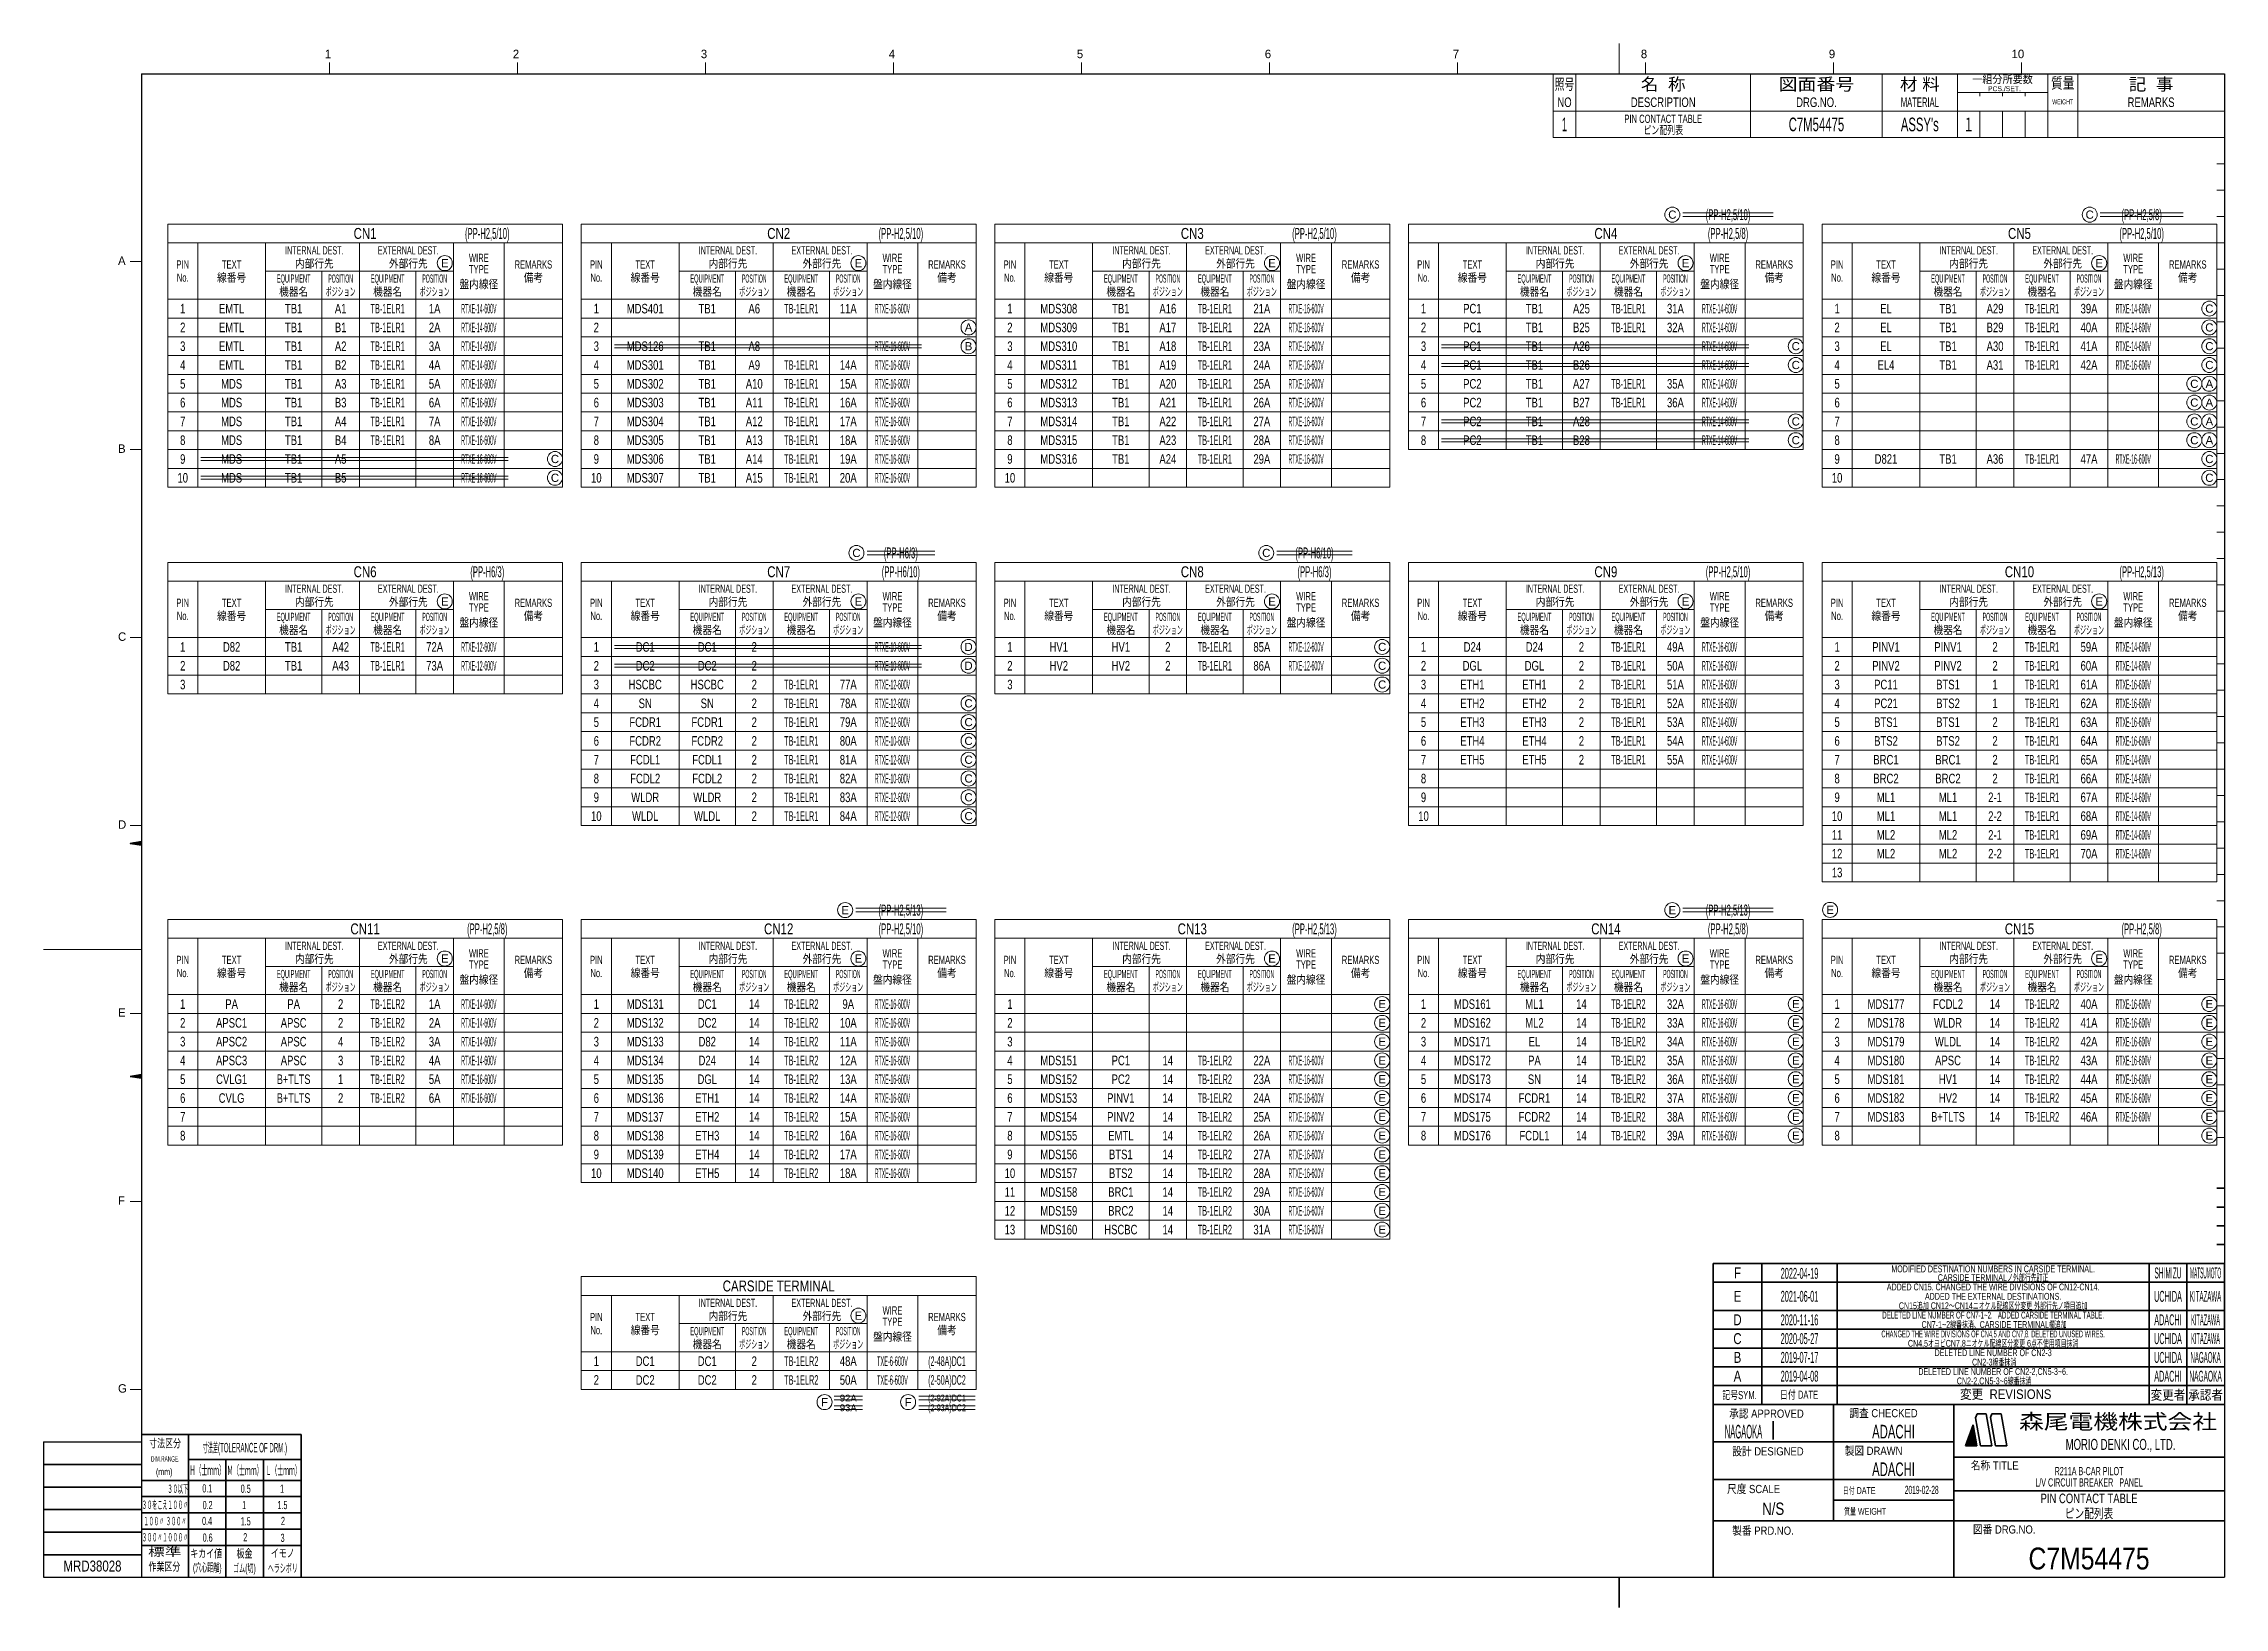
# Model space of a CAD drawing. Header units: millimetres. Extents: x 7 to 587, y 2 to 418.
import ezdxf
from ezdxf.enums import TextEntityAlignment as Align

# ---------------------------------------------------------------- set-up
doc = ezdxf.new("R2010")
doc.units = ezdxf.units.MM
for name, color, linetype in [('GR1_02', 7, 'Continuous'), ('GR1_04', 7, 'Continuous'), ('GR1_05', 7, 'Continuous'), ('図面枠C7M', 7, 'Continuous'), ('表題、部品表_01', 7, 'Continuous'), ('表題、部品表_02', 7, 'Continuous'), ('表題、部品表_03', 7, 'Continuous')]:
    doc.layers.add(name, color=color, linetype=linetype)
doc.styles.add('HG丸ｺﾞｼｯｸM-PRO', font='')
doc.styles.get('HG丸ｺﾞｼｯｸM-PRO').set_extended_font_data('HG丸ｺﾞｼｯｸM-PRO')

msp = doc.modelspace()

# ---------------------------------------------------------------- texts
at = {"layer": 'GR1_02', "color": 3, "linetype": 'Continuous', "lineweight": 35, "style": 'HG丸ｺﾞｼｯｸM-PRO'}
for s, height, width, p in [('(PP-H2,5/10)', 2.9091, 0.521959, (125, 367.5)), ('(PP-H2,5/10)', 2.9091, 0.521959, (235, 367.5)), ('(PP-H2,5/10)', 2.9091, 0.521959, (345, 367.5)), ('(PP-H2,5/8)', 2.9091, 0.522048, (455, 367.5)), ('(PP-H2,5/10)', 2.9091, 0.521959, (565, 367.5)), ('(PP-H6/3)', 2.909, 0.521815, (125, 277.5)), ('(PP-H6/10)', 2.909, 0.521741, (235, 277.5)), ('(PP-H6/3)', 2.909, 0.521815, (345, 277.5)), ('(PP-H2,5/10)', 2.9091, 0.521959, (455, 277.5)), ('(PP-H2,5/13)', 2.9091, 0.521959, (565, 277.5)), ('(PP-H2,5/8)', 2.9091, 0.522048, (125, 182.5)), ('(PP-H2,5/10)', 2.9091, 0.521959, (235, 182.5)), ('(PP-H2,5/13)', 2.9091, 0.521959, (345, 182.5)), ('(PP-H2,5/8)', 2.9091, 0.522048, (455, 182.5)), ('(PP-H2,5/8)', 2.9091, 0.522048, (565, 182.5))]:
    msp.add_text(s, height=height, dxfattribs=dict(at, width=width)).set_placement(p, align=Align.MIDDLE_CENTER)
at = {"layer": 'GR1_04', "color": 3, "linetype": 'Continuous', "lineweight": 35, "style": 'HG丸ｺﾞｼｯｸM-PRO'}
for s, height, width, p in [('EMTL', 2.545, 0.742247, (57, 347.5)), ('TB1', 2.545, 0.7416, (73.5, 347.5)), ('A1', 2.545, 0.741922, (86, 347.5)), ('TB-1ELR1', 2.545, 0.52822, (98.5, 347.5)), ('1A', 2.545, 0.741922, (111, 347.5)), ('RTXE-14-600V', 2.5455, 0.325213, (122.76, 347.5)), ('MDS401', 2.545, 0.740901, (167, 347.5)), ('TB1', 2.545, 0.7416, (183.5, 347.5)), ('A6', 2.545, 0.741922, (196, 347.5)), ('TB-1ELR1', 2.545, 0.52822, (208.5, 347.5)), ('11A', 2.545, 0.741512, (221, 347.5)), ('RTXE-16-600V', 2.5455, 0.325213, (232.76, 347.5)), ('MDS308', 2.545, 0.740901, (277, 347.5)), ('TB1', 2.545, 0.7416, (293.5, 347.5)), ('A16', 2.545, 0.741512, (306, 347.5)), ('TB-1ELR1', 2.545, 0.52822, (318.5, 347.5)), ('21A', 2.545, 0.741512, (331, 347.5)), ('RTXE-16-600V', 2.5455, 0.325213, (342.76, 347.5)), ('PC1', 2.545, 0.741218, (387, 347.5)), ('TB1', 2.545, 0.7416, (403.5, 347.5)), ('A25', 2.545, 0.741512, (416, 347.5)), ('TB-1ELR1', 2.545, 0.52822, (428.5, 347.5)), ('31A', 2.545, 0.741512, (441, 347.5)), ('RTXE-14-600V', 2.5455, 0.325213, (452.76, 347.5)), ('EL', 2.545, 0.74355, (497, 347.5)), ('TB1', 2.545, 0.7416, (513.5, 347.5)), ('A29', 2.545, 0.741512, (526, 347.5)), ('TB-1ELR1', 2.545, 0.52822, (538.5, 347.5)), ('39A', 2.545, 0.741512, (551, 347.5)), ('RTXE-14-600V', 2.5455, 0.325213, (562.76, 347.5)), ('EMTL', 2.545, 0.742247, (57, 342.5)), ('TB1', 2.545, 0.7416, (73.5, 342.5)), ('B1', 2.545, 0.742346, (86, 342.5)), ('TB-1ELR1', 2.545, 0.52822, (98.5, 342.5)), ('2A', 2.545, 0.741922, (111, 342.5)), ('RTXE-14-600V', 2.5455, 0.325213, (122.76, 342.5)), ('MDS309', 2.545, 0.740901, (277, 342.5)), ('TB1', 2.545, 0.7416, (293.5, 342.5)), ('A17', 2.545, 0.741512, (306, 342.5)), ('TB-1ELR1', 2.545, 0.52822, (318.5, 342.5)), ('22A', 2.545, 0.741512, (331, 342.5)), ('RTXE-16-600V', 2.5455, 0.325213, (342.76, 342.5)), ('PC1', 2.545, 0.741218, (387, 342.5)), ('TB1', 2.545, 0.7416, (403.5, 342.5)), ('B25', 2.545, 0.741783, (416, 342.5)), ('TB-1ELR1', 2.545, 0.52822, (428.5, 342.5)), ('32A', 2.545, 0.741512, (441, 342.5)), ('RTXE-14-600V', 2.5455, 0.325213, (452.76, 342.5)), ('EL', 2.545, 0.74355, (497, 342.5)), ('TB1', 2.545, 0.7416, (513.5, 342.5)), ('B29', 2.545, 0.741783, (526, 342.5)), ('TB-1ELR1', 2.545, 0.52822, (538.5, 342.5)), ('40A', 2.545, 0.741512, (551, 342.5)), ('RTXE-14-600V', 2.5455, 0.325213, (562.76, 342.5)), ('EMTL', 2.545, 0.742247, (57, 337.5)), ('TB1', 2.545, 0.7416, (73.5, 337.5)), ('A2', 2.545, 0.741922, (86, 337.5)), ('TB-1ELR1', 2.545, 0.52822, (98.5, 337.5)), ('3A', 2.545, 0.741922, (111, 337.5)), ('RTXE-14-600V', 2.5455, 0.325213, (122.76, 337.5)), ('MDS310', 2.545, 0.740901, (277, 337.5)), ('TB1', 2.545, 0.7416, (293.5, 337.5)), ('A18', 2.545, 0.741512, (306, 337.5)), ('TB-1ELR1', 2.545, 0.52822, (318.5, 337.5)), ('23A', 2.545, 0.741512, (331, 337.5)), ('RTXE-16-600V', 2.5455, 0.325213, (342.76, 337.5)), ('EL', 2.545, 0.74355, (497, 337.5)), ('TB1', 2.545, 0.7416, (513.5, 337.5)), ('A30', 2.545, 0.741512, (526, 337.5)), ('TB-1ELR1', 2.545, 0.52822, (538.5, 337.5)), ('41A', 2.545, 0.741512, (551, 337.5)), ('RTXE-14-600V', 2.5455, 0.325213, (562.76, 337.5)), ('EMTL', 2.545, 0.742247, (57, 332.5)), ('TB1', 2.545, 0.7416, (73.5, 332.5)), ('B2', 2.545, 0.742346, (86, 332.5)), ('TB-1ELR1', 2.545, 0.52822, (98.5, 332.5)), ('4A', 2.545, 0.741922, (111, 332.5)), ('RTXE-14-600V', 2.5455, 0.325213, (122.76, 332.5)), ('MDS301', 2.545, 0.740901, (167, 332.5)), ('TB1', 2.545, 0.7416, (183.5, 332.5)), ('A9', 2.545, 0.741922, (196, 332.5)), ('TB-1ELR1', 2.545, 0.52822, (208.5, 332.5)), ('14A', 2.545, 0.741512, (221, 332.5)), ('RTXE-16-600V', 2.5455, 0.325213, (232.76, 332.5)), ('MDS311', 2.545, 0.740901, (277, 332.5)), ('TB1', 2.545, 0.7416, (293.5, 332.5)), ('A19', 2.545, 0.741512, (306, 332.5)), ('TB-1ELR1', 2.545, 0.52822, (318.5, 332.5)), ('24A', 2.545, 0.741512, (331, 332.5)), ('RTXE-16-600V', 2.5455, 0.325213, (342.76, 332.5)), ('EL4', 2.545, 0.742521, (497, 332.5)), ('TB1', 2.545, 0.7416, (513.5, 332.5)), ('A31', 2.545, 0.741512, (526, 332.5)), ('TB-1ELR1', 2.545, 0.52822, (538.5, 332.5)), ('42A', 2.545, 0.741512, (551, 332.5)), ('RTXE-16-600V', 2.5455, 0.325213, (562.76, 332.5)), ('MDS', 2.545, 0.741128, (57, 327.5)), ('TB1', 2.545, 0.7416, (73.5, 327.5)), ('A3', 2.545, 0.741922, (86, 327.5)), ('TB-1ELR1', 2.545, 0.52822, (98.5, 327.5)), ('5A', 2.545, 0.741922, (111, 327.5)), ('RTXE-16-600V', 2.5455, 0.325213, (122.76, 327.5)), ('MDS302', 2.545, 0.740901, (167, 327.5)), ('TB1', 2.545, 0.7416, (183.5, 327.5)), ('A10', 2.545, 0.741512, (196, 327.5)), ('TB-1ELR1', 2.545, 0.52822, (208.5, 327.5)), ('15A', 2.545, 0.741512, (221, 327.5)), ('RTXE-16-600V', 2.5455, 0.325213, (232.76, 327.5)), ('MDS312', 2.545, 0.740901, (277, 327.5)), ('TB1', 2.545, 0.7416, (293.5, 327.5)), ('A20', 2.545, 0.741512, (306, 327.5)), ('TB-1ELR1', 2.545, 0.52822, (318.5, 327.5)), ('25A', 2.545, 0.741512, (331, 327.5)), ('RTXE-16-600V', 2.5455, 0.325213, (342.76, 327.5)), ('PC2', 2.545, 0.741218, (387, 327.5)), ('TB1', 2.545, 0.7416, (403.5, 327.5)), ('A27', 2.545, 0.741512, (416, 327.5)), ('TB-1ELR1', 2.545, 0.52822, (428.5, 327.5)), ('35A', 2.545, 0.741512, (441, 327.5)), ('RTXE-14-600V', 2.5455, 0.325213, (452.76, 327.5)), ('MDS', 2.545, 0.741128, (57, 322.5)), ('TB1', 2.545, 0.7416, (73.5, 322.5)), ('B3', 2.545, 0.742346, (86, 322.5)), ('TB-1ELR1', 2.545, 0.52822, (98.5, 322.5)), ('6A', 2.545, 0.741922, (111, 322.5)), ('RTXE-16-600V', 2.5455, 0.325213, (122.76, 322.5)), ('MDS303', 2.545, 0.740901, (167, 322.5)), ('TB1', 2.545, 0.7416, (183.5, 322.5)), ('A11', 2.545, 0.741512, (196, 322.5)), ('TB-1ELR1', 2.545, 0.52822, (208.5, 322.5)), ('16A', 2.545, 0.741512, (221, 322.5)), ('RTXE-16-600V', 2.5455, 0.325213, (232.76, 322.5)), ('MDS313', 2.545, 0.740901, (277, 322.5)), ('TB1', 2.545, 0.7416, (293.5, 322.5)), ('A21', 2.545, 0.741512, (306, 322.5)), ('TB-1ELR1', 2.545, 0.52822, (318.5, 322.5)), ('26A', 2.545, 0.741512, (331, 322.5)), ('RTXE-16-600V', 2.5455, 0.325213, (342.76, 322.5)), ('PC2', 2.545, 0.741218, (387, 322.5)), ('TB1', 2.545, 0.7416, (403.5, 322.5)), ('B27', 2.545, 0.741783, (416, 322.5)), ('TB-1ELR1', 2.545, 0.52822, (428.5, 322.5)), ('36A', 2.545, 0.741512, (441, 322.5)), ('RTXE-14-600V', 2.5455, 0.325213, (452.76, 322.5)), ('MDS', 2.545, 0.741128, (57, 317.5)), ('MDS', 2.545, 0.741128, (57, 312.5)), ('TB1', 2.545, 0.7416, (73.5, 317.5)), ('TB1', 2.545, 0.7416, (73.5, 312.5)), ('A4', 2.545, 0.741922, (86, 317.5)), ('B4', 2.545, 0.742346, (86, 312.5)), ('TB-1ELR1', 2.545, 0.52822, (98.5, 317.5)), ('TB-1ELR1', 2.545, 0.52822, (98.5, 312.5)), ('8A', 2.545, 0.741922, (111, 312.5)), ('7A', 2.545, 0.741922, (111, 317.5)), ('RTXE-16-600V', 2.5455, 0.325213, (122.76, 317.5)), ('RTXE-16-600V', 2.5455, 0.325213, (122.76, 312.5)), ('MDS304', 2.545, 0.740901, (167, 317.5)), ('MDS305', 2.545, 0.740901, (167, 312.5)), ('TB1', 2.545, 0.7416, (183.5, 317.5)), ('TB1', 2.545, 0.7416, (183.5, 312.5)), ('A12', 2.545, 0.741512, (196, 317.5)), ('A13', 2.545, 0.741512, (196, 312.5)), ('TB-1ELR1', 2.545, 0.52822, (208.5, 317.5)), ('TB-1ELR1', 2.545, 0.52822, (208.5, 312.5)), ('17A', 2.545, 0.741512, (221, 317.5)), ('18A', 2.545, 0.741512, (221, 312.5)), ('RTXE-16-600V', 2.5455, 0.325213, (232.76, 317.5)), ('RTXE-16-600V', 2.5455, 0.325213, (232.76, 312.5)), ('MDS314', 2.545, 0.740901, (277, 317.5)), ('MDS315', 2.545, 0.740901, (277, 312.5)), ('TB1', 2.545, 0.7416, (293.5, 317.5)), ('TB1', 2.545, 0.7416, (293.5, 312.5)), ('A22', 2.545, 0.741512, (306, 317.5)), ('A23', 2.545, 0.741512, (306, 312.5)), ('TB-1ELR1', 2.545, 0.52822, (318.5, 317.5)), ('TB-1ELR1', 2.545, 0.52822, (318.5, 312.5)), ('27A', 2.545, 0.741512, (331, 317.5)), ('28A', 2.545, 0.741512, (331, 312.5)), ('RTXE-16-600V', 2.5455, 0.325213, (342.76, 317.5)), ('RTXE-16-600V', 2.5455, 0.325213, (342.76, 312.5)), ('MDS306', 2.545, 0.740901, (167, 307.5)), ('TB1', 2.545, 0.7416, (183.5, 307.5)), ('A14', 2.545, 0.741512, (196, 307.5)), ('TB-1ELR1', 2.545, 0.52822, (208.5, 307.5)), ('19A', 2.545, 0.741512, (221, 307.5)), ('RTXE-16-600V', 2.5455, 0.325213, (232.76, 307.5)), ('MDS316', 2.545, 0.740901, (277, 307.5)), ('TB1', 2.545, 0.7416, (293.5, 307.5)), ('A24', 2.545, 0.741512, (306, 307.5)), ('TB-1ELR1', 2.545, 0.52822, (318.5, 307.5)), ('29A', 2.545, 0.741512, (331, 307.5)), ('RTXE-16-600V', 2.5455, 0.325213, (342.76, 307.5)), ('D821', 2.545, 0.740238, (497, 307.5)), ('TB1', 2.545, 0.7416, (513.5, 307.5)), ('A36', 2.545, 0.741512, (526, 307.5)), ('TB-1ELR1', 2.545, 0.52822, (538.5, 307.5)), ('47A', 2.545, 0.741512, (551, 307.5)), ('RTXE-16-600V', 2.5455, 0.325213, (562.76, 307.5)), ('MDS307', 2.545, 0.740901, (167, 302.5)), ('TB1', 2.545, 0.7416, (183.5, 302.5)), ('A15', 2.545, 0.741512, (196, 302.5)), ('TB-1ELR1', 2.545, 0.52822, (208.5, 302.5)), ('20A', 2.545, 0.741512, (221, 302.5)), ('RTXE-16-600V', 2.5455, 0.325213, (232.76, 302.5)), ('D82', 2.545, 0.740104, (57, 257.5)), ('TB1', 2.545, 0.7416, (73.5, 257.5)), ('A42', 2.545, 0.741512, (86, 257.5)), ('TB-1ELR1', 2.545, 0.52822, (98.5, 257.5)), ('72A', 2.545, 0.741512, (111, 257.5)), ('RTXE-12-600V', 2.5455, 0.325213, (122.76, 257.5)), ('HV1', 2.545, 0.740604, (277, 257.5)), ('HV1', 2.545, 0.740604, (293.5, 257.5)), ('2', 2.55, 0.740651, (306, 257.5)), ('TB-1ELR1', 2.545, 0.52822, (318.5, 257.5)), ('85A', 2.545, 0.741512, (331, 257.5)), ('RTXE-12-600V', 2.5455, 0.325213, (342.76, 257.5)), ('D24', 2.545, 0.740104, (387, 257.5)), ('D24', 2.545, 0.740104, (403.5, 257.5)), ('2', 2.55, 0.740651, (416, 257.5)), ('TB-1ELR1', 2.545, 0.52822, (428.5, 257.5)), ('49A', 2.545, 0.741512, (441, 257.5)), ('RTXE-16-600V', 2.5455, 0.325213, (452.76, 257.5)), ('PINV1', 2.545, 0.741097, (497, 257.5)), ('PINV1', 2.545, 0.741097, (513.5, 257.5)), ('2', 2.55, 0.740651, (526, 257.5)), ('TB-1ELR1', 2.545, 0.52822, (538.5, 257.5)), ('59A', 2.545, 0.741512, (551, 257.5)), ('RTXE-14-600V', 2.5455, 0.325213, (562.76, 257.5)), ('D82', 2.545, 0.740104, (57, 252.5)), ('TB1', 2.545, 0.7416, (73.5, 252.5)), ('A43', 2.545, 0.741512, (86, 252.5)), ('TB-1ELR1', 2.545, 0.52822, (98.5, 252.5)), ('73A', 2.545, 0.741512, (111, 252.5)), ('RTXE-12-600V', 2.5455, 0.325213, (122.76, 252.5)), ('HV2', 2.545, 0.740604, (277, 252.5)), ('HV2', 2.545, 0.740604, (293.5, 252.5)), ('2', 2.55, 0.740651, (306, 252.5)), ('TB-1ELR1', 2.545, 0.52822, (318.5, 252.5)), ('86A', 2.545, 0.741512, (331, 252.5)), ('RTXE-12-600V', 2.5455, 0.325213, (342.76, 252.5)), ('DGL', 2.545, 0.74035, (387, 252.5)), ('DGL', 2.545, 0.74035, (403.5, 252.5)), ('2', 2.55, 0.740651, (416, 252.5)), ('TB-1ELR1', 2.545, 0.52822, (428.5, 252.5)), ('50A', 2.545, 0.741512, (441, 252.5)), ('RTXE-16-600V', 2.5455, 0.325213, (452.76, 252.5)), ('PINV2', 2.545, 0.741097, (497, 252.5)), ('PINV2', 2.545, 0.741097, (513.5, 252.5)), ('2', 2.55, 0.740651, (526, 252.5)), ('TB-1ELR1', 2.545, 0.52822, (538.5, 252.5)), ('60A', 2.545, 0.741512, (551, 252.5)), ('RTXE-14-600V', 2.5455, 0.325213, (562.76, 252.5)), ('HSCBC', 2.545, 0.741717, (167, 247.5)), ('SN', 2.545, 0.741849, (167, 242.5)), ('HSCBC', 2.545, 0.741717, (183.5, 247.5)), ('SN', 2.545, 0.741849, (183.5, 242.5)), ('2', 2.55, 0.740651, (196, 247.5)), ('2', 2.55, 0.740651, (196, 242.5)), ('TB-1ELR1', 2.545, 0.52822, (208.5, 247.5)), ('TB-1ELR1', 2.545, 0.52822, (208.5, 242.5)), ('77A', 2.545, 0.741512, (221, 247.5)), ('78A', 2.545, 0.741512, (221, 242.5)), ('RTXE-12-600V', 2.5455, 0.325213, (232.76, 247.5)), ('RTXE-12-600V', 2.5455, 0.325213, (232.76, 242.5)), ('ETH1', 2.545, 0.741501, (387, 247.5)), ('ETH2', 2.545, 0.741501, (387, 242.5)), ('ETH1', 2.545, 0.741501, (403.5, 247.5)), ('ETH2', 2.545, 0.741501, (403.5, 242.5)), ('2', 2.55, 0.740651, (416, 247.5)), ('2', 2.55, 0.740651, (416, 242.5)), ('TB-1ELR1', 2.545, 0.52822, (428.5, 247.5)), ('TB-1ELR1', 2.545, 0.52822, (428.5, 242.5)), ('51A', 2.545, 0.741512, (441, 247.5)), ('52A', 2.545, 0.741512, (441, 242.5)), ('RTXE-16-600V', 2.5455, 0.325213, (452.76, 247.5)), ('RTXE-16-600V', 2.5455, 0.325213, (452.76, 242.5)), ('PC11', 2.545, 0.741077, (497, 247.5)), ('PC21', 2.545, 0.741077, (497, 242.5)), ('BTS1', 2.545, 0.741749, (513.5, 247.5)), ('BTS2', 2.545, 0.741749, (513.5, 242.5)), ('1', 2.55, 0.740651, (526, 247.5)), ('1', 2.55, 0.740651, (526, 242.5)), ('TB-1ELR1', 2.545, 0.52822, (538.5, 247.5)), ('TB-1ELR1', 2.545, 0.52822, (538.5, 242.5)), ('61A', 2.545, 0.741512, (551, 247.5)), ('62A', 2.545, 0.741512, (551, 242.5)), ('RTXE-16-600V', 2.5455, 0.325213, (562.76, 247.5)), ('RTXE-16-600V', 2.5455, 0.325213, (562.76, 242.5)), ('FCDR1', 2.545, 0.740576, (167, 237.5)), ('FCDR1', 2.545, 0.740576, (183.5, 237.5)), ('2', 2.55, 0.740651, (196, 237.5)), ('TB-1ELR1', 2.545, 0.52822, (208.5, 237.5)), ('79A', 2.545, 0.741512, (221, 237.5)), ('RTXE-12-600V', 2.5455, 0.325213, (232.76, 237.5)), ('ETH3', 2.545, 0.741501, (387, 237.5)), ('ETH3', 2.545, 0.741501, (403.5, 237.5)), ('2', 2.55, 0.740651, (416, 237.5)), ('TB-1ELR1', 2.545, 0.52822, (428.5, 237.5)), ('53A', 2.545, 0.741512, (441, 237.5)), ('RTXE-14-600V', 2.5455, 0.325213, (452.76, 237.5)), ('BTS1', 2.545, 0.741749, (497, 237.5)), ('BTS1', 2.545, 0.741749, (513.5, 237.5)), ('2', 2.55, 0.740651, (526, 237.5)), ('TB-1ELR1', 2.545, 0.52822, (538.5, 237.5)), ('63A', 2.545, 0.741512, (551, 237.5)), ('RTXE-16-600V', 2.5455, 0.325213, (562.76, 237.5)), ('FCDR2', 2.545, 0.740576, (167, 232.5)), ('FCDR2', 2.545, 0.740576, (183.5, 232.5)), ('2', 2.55, 0.740651, (196, 232.5)), ('TB-1ELR1', 2.545, 0.52822, (208.5, 232.5)), ('80A', 2.545, 0.741512, (221, 232.5)), ('RTXE-10-600V', 2.5455, 0.325213, (232.76, 232.5)), ('ETH4', 2.545, 0.741501, (387, 232.5)), ('ETH4', 2.545, 0.741501, (403.5, 232.5)), ('2', 2.55, 0.740651, (416, 232.5)), ('TB-1ELR1', 2.545, 0.52822, (428.5, 232.5)), ('54A', 2.545, 0.741512, (441, 232.5)), ('RTXE-14-600V', 2.5455, 0.325213, (452.76, 232.5)), ('BTS2', 2.545, 0.741749, (497, 232.5)), ('BTS2', 2.545, 0.741749, (513.5, 232.5)), ('2', 2.55, 0.740651, (526, 232.5)), ('TB-1ELR1', 2.545, 0.52822, (538.5, 232.5)), ('64A', 2.545, 0.741512, (551, 232.5)), ('RTXE-16-600V', 2.5455, 0.325213, (562.76, 232.5)), ('FCDL1', 2.545, 0.740609, (167, 227.5)), ('FCDL1', 2.545, 0.740609, (183.5, 227.5)), ('2', 2.55, 0.740651, (196, 227.5)), ('TB-1ELR1', 2.545, 0.52822, (208.5, 227.5)), ('81A', 2.545, 0.741512, (221, 227.5)), ('RTXE-12-600V', 2.5455, 0.325213, (232.76, 227.5)), ('ETH5', 2.545, 0.741501, (387, 227.5)), ('ETH5', 2.545, 0.741501, (403.5, 227.5)), ('2', 2.55, 0.740651, (416, 227.5)), ('TB-1ELR1', 2.545, 0.52822, (428.5, 227.5)), ('55A', 2.545, 0.741512, (441, 227.5)), ('RTXE-14-600V', 2.5455, 0.325213, (452.76, 227.5)), ('BRC1', 2.545, 0.741961, (497, 227.5)), ('BRC1', 2.545, 0.741961, (513.5, 227.5)), ('2', 2.55, 0.740651, (526, 227.5)), ('TB-1ELR1', 2.545, 0.52822, (538.5, 227.5)), ('65A', 2.545, 0.741512, (551, 227.5)), ('RTXE-14-600V', 2.5455, 0.325213, (562.76, 227.5)), ('FCDL2', 2.545, 0.740609, (167, 222.5)), ('FCDL2', 2.545, 0.740609, (183.5, 222.5)), ('2', 2.55, 0.740651, (196, 222.5)), ('TB-1ELR1', 2.545, 0.52822, (208.5, 222.5)), ('82A', 2.545, 0.741512, (221, 222.5)), ('RTXE-10-600V', 2.5455, 0.325213, (232.76, 222.5)), ('BRC2', 2.545, 0.741961, (497, 222.5)), ('BRC2', 2.545, 0.741961, (513.5, 222.5)), ('2', 2.55, 0.740651, (526, 222.5)), ('TB-1ELR1', 2.545, 0.52822, (538.5, 222.5)), ('66A', 2.545, 0.741512, (551, 222.5)), ('RTXE-14-600V', 2.5455, 0.325213, (562.76, 222.5)), ('WLDR', 2.545, 0.741373, (167, 217.5)), ('WLDR', 2.545, 0.741373, (183.5, 217.5)), ('2', 2.55, 0.740651, (196, 217.5)), ('TB-1ELR1', 2.545, 0.52822, (208.5, 217.5)), ('83A', 2.545, 0.741512, (221, 217.5)), ('RTXE-12-600V', 2.5455, 0.325213, (232.76, 217.5)), ('ML1', 2.545, 0.741932, (497, 217.5)), ('ML1', 2.545, 0.741932, (513.5, 217.5)), ('2-1', 2.545, 0.740628, (526, 217.5)), ('TB-1ELR1', 2.545, 0.52822, (538.5, 217.5)), ('67A', 2.545, 0.741512, (551, 217.5)), ('RTXE-14-600V', 2.5455, 0.325213, (562.76, 217.5)), ('WLDL', 2.545, 0.741433, (167, 212.5)), ('WLDL', 2.545, 0.741433, (183.5, 212.5)), ('2', 2.55, 0.740651, (196, 212.5)), ('TB-1ELR1', 2.545, 0.52822, (208.5, 212.5)), ('84A', 2.545, 0.741512, (221, 212.5)), ('RTXE-12-600V', 2.5455, 0.325213, (232.76, 212.5)), ('ML1', 2.545, 0.741932, (497, 212.5)), ('ML2', 2.545, 0.741932, (497, 207.5)), ('ML1', 2.545, 0.741932, (513.5, 212.5)), ('ML2', 2.545, 0.741932, (513.5, 207.5)), ('2-2', 2.545, 0.740628, (526, 212.5)), ('2-1', 2.545, 0.740628, (526, 207.5)), ('TB-1ELR1', 2.545, 0.52822, (538.5, 212.5)), ('68A', 2.545, 0.741512, (551, 212.5)), ('69A', 2.545, 0.741512, (551, 207.5)), ('RTXE-14-600V', 2.5455, 0.325213, (562.76, 212.5)), ('RTXE-14-600V', 2.5455, 0.325213, (562.76, 207.5)), ('ML2', 2.545, 0.741932, (497, 202.5)), ('ML2', 2.545, 0.741932, (513.5, 202.5)), ('2-2', 2.545, 0.740628, (526, 202.5)), ('TB-1ELR1', 2.545, 0.52822, (538.5, 207.5)), ('TB-1ELR1', 2.545, 0.52822, (538.5, 202.5)), ('70A', 2.545, 0.741512, (551, 202.5)), ('RTXE-14-600V', 2.5455, 0.325213, (562.76, 202.5)), ('PA', 2.545, 0.742868, (57, 162.5)), ('PA', 2.545, 0.742868, (73.5, 162.5)), ('2', 2.55, 0.740651, (86, 162.5)), ('TB-1ELR2', 2.545, 0.52822, (98.5, 162.5)), ('1A', 2.545, 0.741922, (111, 162.5)), ('RTXE-14-600V', 2.5455, 0.325213, (122.76, 162.5)), ('MDS131', 2.545, 0.740901, (167, 162.5)), ('DC1', 2.545, 0.740056, (183.5, 162.5)), ('14', 2.545, 0.740651, (196, 162.5)), ('TB-1ELR2', 2.545, 0.52822, (208.5, 162.5)), ('9A', 2.545, 0.741922, (221, 162.5)), ('RTXE-16-600V', 2.5455, 0.325213, (232.76, 162.5)), ('MDS161', 2.545, 0.740901, (387, 162.5)), ('ML1', 2.545, 0.741932, (403.5, 162.5)), ('14', 2.545, 0.740651, (416, 162.5)), ('TB-1ELR2', 2.545, 0.52822, (428.5, 162.5)), ('32A', 2.545, 0.741512, (441, 162.5)), ('RTXE-16-600V', 2.5455, 0.325213, (452.76, 162.5)), ('MDS177', 2.545, 0.740901, (497, 162.5)), ('FCDL2', 2.545, 0.740609, (513.5, 162.5)), ('14', 2.545, 0.740651, (526, 162.5)), ('TB-1ELR2', 2.545, 0.52822, (538.5, 162.5)), ('40A', 2.545, 0.741512, (551, 162.5)), ('RTXE-16-600V', 2.5455, 0.325213, (562.76, 162.5)), ('APSC1', 2.545, 0.74181, (57, 157.5)), ('APSC', 2.545, 0.742094, (73.5, 157.5)), ('2', 2.55, 0.740651, (86, 157.5)), ('TB-1ELR2', 2.545, 0.52822, (98.5, 157.5)), ('2A', 2.545, 0.741922, (111, 157.5)), ('RTXE-14-600V', 2.5455, 0.325213, (122.76, 157.5)), ('MDS132', 2.545, 0.740901, (167, 157.5)), ('DC2', 2.545, 0.740056, (183.5, 157.5)), ('14', 2.545, 0.740651, (196, 157.5)), ('TB-1ELR2', 2.545, 0.52822, (208.5, 157.5)), ('10A', 2.545, 0.741512, (221, 157.5)), ('RTXE-16-600V', 2.5455, 0.325213, (232.76, 157.5)), ('MDS162', 2.545, 0.740901, (387, 157.5)), ('ML2', 2.545, 0.741932, (403.5, 157.5)), ('14', 2.545, 0.740651, (416, 157.5)), ('TB-1ELR2', 2.545, 0.52822, (428.5, 157.5)), ('33A', 2.545, 0.741512, (441, 157.5)), ('RTXE-16-600V', 2.5455, 0.325213, (452.76, 157.5)), ('MDS178', 2.545, 0.740901, (497, 157.5)), ('WLDR', 2.545, 0.741373, (513.5, 157.5)), ('14', 2.545, 0.740651, (526, 157.5)), ('TB-1ELR2', 2.545, 0.52822, (538.5, 157.5)), ('41A', 2.545, 0.741512, (551, 157.5)), ('RTXE-16-600V', 2.5455, 0.325213, (562.76, 157.5)), ('APSC2', 2.545, 0.74181, (57, 152.5)), ('APSC', 2.545, 0.742094, (73.5, 152.5)), ('4', 2.55, 0.740651, (86, 152.5)), ('TB-1ELR2', 2.545, 0.52822, (98.5, 152.5)), ('3A', 2.545, 0.741922, (111, 152.5)), ('RTXE-14-600V', 2.5455, 0.325213, (122.76, 152.5)), ('MDS133', 2.545, 0.740901, (167, 152.5)), ('D82', 2.545, 0.740104, (183.5, 152.5)), ('14', 2.545, 0.740651, (196, 152.5)), ('TB-1ELR2', 2.545, 0.52822, (208.5, 152.5)), ('11A', 2.545, 0.741512, (221, 152.5)), ('RTXE-16-600V', 2.5455, 0.325213, (232.76, 152.5)), ('MDS171', 2.545, 0.740901, (387, 152.5)), ('EL', 2.545, 0.74355, (403.5, 152.5)), ('14', 2.545, 0.740651, (416, 152.5)), ('TB-1ELR2', 2.545, 0.52822, (428.5, 152.5)), ('34A', 2.545, 0.741512, (441, 152.5)), ('RTXE-16-600V', 2.5455, 0.325213, (452.76, 152.5)), ('MDS179', 2.545, 0.740901, (497, 152.5)), ('WLDL', 2.545, 0.741433, (513.5, 152.5)), ('14', 2.545, 0.740651, (526, 152.5)), ('TB-1ELR2', 2.545, 0.52822, (538.5, 152.5)), ('42A', 2.545, 0.741512, (551, 152.5)), ('RTXE-16-600V', 2.5455, 0.325213, (562.76, 152.5)), ('APSC3', 2.545, 0.74181, (57, 147.5)), ('APSC', 2.545, 0.742094, (73.5, 147.5)), ('3', 2.55, 0.740651, (86, 147.5)), ('TB-1ELR2', 2.545, 0.52822, (98.5, 147.5)), ('4A', 2.545, 0.741922, (111, 147.5)), ('RTXE-14-600V', 2.5455, 0.325213, (122.76, 147.5)), ('MDS134', 2.545, 0.740901, (167, 147.5)), ('D24', 2.545, 0.740104, (183.5, 147.5)), ('14', 2.545, 0.740651, (196, 147.5)), ('TB-1ELR2', 2.545, 0.52822, (208.5, 147.5)), ('12A', 2.545, 0.741512, (221, 147.5)), ('RTXE-16-600V', 2.5455, 0.325213, (232.76, 147.5)), ('MDS151', 2.545, 0.740901, (277, 147.5)), ('PC1', 2.545, 0.741218, (293.5, 147.5)), ('14', 2.545, 0.740651, (306, 147.5)), ('TB-1ELR2', 2.545, 0.52822, (318.5, 147.5)), ('22A', 2.545, 0.741512, (331, 147.5)), ('RTXE-16-600V', 2.5455, 0.325213, (342.76, 147.5)), ('MDS172', 2.545, 0.740901, (387, 147.5)), ('PA', 2.545, 0.742868, (403.5, 147.5)), ('14', 2.545, 0.740651, (416, 147.5)), ('TB-1ELR2', 2.545, 0.52822, (428.5, 147.5)), ('35A', 2.545, 0.741512, (441, 147.5)), ('RTXE-16-600V', 2.5455, 0.325213, (452.76, 147.5)), ('MDS180', 2.545, 0.740901, (497, 147.5)), ('APSC', 2.545, 0.742094, (513.5, 147.5)), ('14', 2.545, 0.740651, (526, 147.5)), ('TB-1ELR2', 2.545, 0.52822, (538.5, 147.5)), ('43A', 2.545, 0.741512, (551, 147.5)), ('RTXE-16-600V', 2.5455, 0.325213, (562.76, 147.5)), ('CVLG1', 2.545, 0.740547, (57, 142.5)), ('B+TLTS', 2.545, 0.708748, (73.5, 142.5)), ('1', 2.55, 0.740651, (86, 142.5)), ('TB-1ELR2', 2.545, 0.52822, (98.5, 142.5)), ('5A', 2.545, 0.741922, (111, 142.5)), ('RTXE-16-600V', 2.5455, 0.325213, (122.76, 142.5)), ('MDS135', 2.545, 0.740901, (167, 142.5)), ('DGL', 2.545, 0.74035, (183.5, 142.5)), ('14', 2.545, 0.740651, (196, 142.5)), ('TB-1ELR2', 2.545, 0.52822, (208.5, 142.5)), ('13A', 2.545, 0.741512, (221, 142.5)), ('RTXE-16-600V', 2.5455, 0.325213, (232.76, 142.5)), ('MDS152', 2.545, 0.740901, (277, 142.5)), ('PC2', 2.545, 0.741218, (293.5, 142.5)), ('14', 2.545, 0.740651, (306, 142.5)), ('TB-1ELR2', 2.545, 0.52822, (318.5, 142.5)), ('23A', 2.545, 0.741512, (331, 142.5)), ('RTXE-16-600V', 2.5455, 0.325213, (342.76, 142.5)), ('MDS173', 2.545, 0.740901, (387, 142.5)), ('SN', 2.545, 0.741849, (403.5, 142.5)), ('14', 2.545, 0.740651, (416, 142.5)), ('TB-1ELR2', 2.545, 0.52822, (428.5, 142.5)), ('36A', 2.545, 0.741512, (441, 142.5)), ('RTXE-16-600V', 2.5455, 0.325213, (452.76, 142.5)), ('MDS181', 2.545, 0.740901, (497, 142.5)), ('HV1', 2.545, 0.740604, (513.5, 142.5)), ('14', 2.545, 0.740651, (526, 142.5)), ('TB-1ELR2', 2.545, 0.52822, (538.5, 142.5)), ('44A', 2.545, 0.741512, (551, 142.5)), ('RTXE-16-600V', 2.5455, 0.325213, (562.76, 142.5)), ('CVLG', 2.545, 0.740522, (57, 137.5)), ('B+TLTS', 2.545, 0.708748, (73.5, 137.5)), ('2', 2.55, 0.740651, (86, 137.5)), ('TB-1ELR2', 2.545, 0.52822, (98.5, 137.5)), ('6A', 2.545, 0.741922, (111, 137.5)), ('RTXE-16-600V', 2.5455, 0.325213, (122.76, 137.5)), ('MDS136', 2.545, 0.740901, (167, 137.5)), ('MDS137', 2.545, 0.740901, (167, 132.5)), ('ETH1', 2.545, 0.741501, (183.5, 137.5)), ('ETH2', 2.545, 0.741501, (183.5, 132.5)), ('14', 2.545, 0.740651, (196, 137.5)), ('14', 2.545, 0.740651, (196, 132.5)), ('TB-1ELR2', 2.545, 0.52822, (208.5, 137.5)), ('TB-1ELR2', 2.545, 0.52822, (208.5, 132.5)), ('14A', 2.545, 0.741512, (221, 137.5)), ('15A', 2.545, 0.741512, (221, 132.5)), ('RTXE-16-600V', 2.5455, 0.325213, (232.76, 137.5)), ('RTXE-16-600V', 2.5455, 0.325213, (232.76, 132.5)), ('MDS153', 2.545, 0.740901, (277, 137.5)), ('MDS154', 2.545, 0.740901, (277, 132.5)), ('PINV1', 2.545, 0.741097, (293.5, 137.5)), ('PINV2', 2.545, 0.741097, (293.5, 132.5)), ('14', 2.545, 0.740651, (306, 137.5)), ('14', 2.545, 0.740651, (306, 132.5)), ('TB-1ELR2', 2.545, 0.52822, (318.5, 137.5)), ('TB-1ELR2', 2.545, 0.52822, (318.5, 132.5)), ('24A', 2.545, 0.741512, (331, 137.5)), ('25A', 2.545, 0.741512, (331, 132.5)), ('RTXE-16-600V', 2.5455, 0.325213, (342.76, 137.5)), ('RTXE-16-600V', 2.5455, 0.325213, (342.76, 132.5)), ('MDS174', 2.545, 0.740901, (387, 137.5)), ('MDS175', 2.545, 0.740901, (387, 132.5)), ('FCDR1', 2.545, 0.740576, (403.5, 137.5)), ('FCDR2', 2.545, 0.740576, (403.5, 132.5)), ('14', 2.545, 0.740651, (416, 137.5)), ('14', 2.545, 0.740651, (416, 132.5)), ('TB-1ELR2', 2.545, 0.52822, (428.5, 137.5)), ('TB-1ELR2', 2.545, 0.52822, (428.5, 132.5)), ('37A', 2.545, 0.741512, (441, 137.5)), ('38A', 2.545, 0.741512, (441, 132.5)), ('RTXE-16-600V', 2.5455, 0.325213, (452.76, 137.5)), ('RTXE-16-600V', 2.5455, 0.325213, (452.76, 132.5)), ('MDS182', 2.545, 0.740901, (497, 137.5)), ('MDS183', 2.545, 0.740901, (497, 132.5)), ('B+TLTS', 2.545, 0.708748, (513.5, 132.5)), ('HV2', 2.545, 0.740604, (513.5, 137.5)), ('14', 2.545, 0.740651, (526, 137.5)), ('14', 2.545, 0.740651, (526, 132.5)), ('TB-1ELR2', 2.545, 0.52822, (538.5, 137.5)), ('TB-1ELR2', 2.545, 0.52822, (538.5, 132.5)), ('45A', 2.545, 0.741512, (551, 137.5)), ('46A', 2.545, 0.741512, (551, 132.5)), ('RTXE-16-600V', 2.5455, 0.325213, (562.76, 137.5)), ('RTXE-16-600V', 2.5455, 0.325213, (562.76, 132.5)), ('MDS138', 2.545, 0.740901, (167, 127.5)), ('ETH3', 2.545, 0.741501, (183.5, 127.5)), ('14', 2.545, 0.740651, (196, 127.5)), ('TB-1ELR2', 2.545, 0.52822, (208.5, 127.5)), ('16A', 2.545, 0.741512, (221, 127.5)), ('RTXE-16-600V', 2.5455, 0.325213, (232.76, 127.5)), ('MDS155', 2.545, 0.740901, (277, 127.5)), ('EMTL', 2.545, 0.742247, (293.5, 127.5)), ('14', 2.545, 0.740651, (306, 127.5)), ('TB-1ELR2', 2.545, 0.52822, (318.5, 127.5)), ('26A', 2.545, 0.741512, (331, 127.5)), ('RTXE-16-600V', 2.5455, 0.325213, (342.76, 127.5)), ('MDS176', 2.545, 0.740901, (387, 127.5)), ('FCDL1', 2.545, 0.740609, (403.5, 127.5)), ('14', 2.545, 0.740651, (416, 127.5)), ('TB-1ELR2', 2.545, 0.52822, (428.5, 127.5)), ('39A', 2.545, 0.741512, (441, 127.5)), ('RTXE-16-600V', 2.5455, 0.325213, (452.76, 127.5)), ('MDS139', 2.545, 0.740901, (167, 122.5)), ('ETH4', 2.545, 0.741501, (183.5, 122.5)), ('14', 2.545, 0.740651, (196, 122.5)), ('TB-1ELR2', 2.545, 0.52822, (208.5, 122.5)), ('17A', 2.545, 0.741512, (221, 122.5)), ('RTXE-16-600V', 2.5455, 0.325213, (232.76, 122.5)), ('MDS156', 2.545, 0.740901, (277, 122.5)), ('BTS1', 2.545, 0.741749, (293.5, 122.5)), ('14', 2.545, 0.740651, (306, 122.5)), ('TB-1ELR2', 2.545, 0.52822, (318.5, 122.5)), ('27A', 2.545, 0.741512, (331, 122.5)), ('RTXE-16-600V', 2.5455, 0.325213, (342.76, 122.5)), ('MDS140', 2.545, 0.740901, (167, 117.5)), ('ETH5', 2.545, 0.741501, (183.5, 117.5)), ('14', 2.545, 0.740651, (196, 117.5)), ('TB-1ELR2', 2.545, 0.52822, (208.5, 117.5)), ('18A', 2.545, 0.741512, (221, 117.5)), ('RTXE-16-600V', 2.5455, 0.325213, (232.76, 117.5)), ('MDS157', 2.545, 0.740901, (277, 117.5)), ('BTS2', 2.545, 0.741749, (293.5, 117.5)), ('14', 2.545, 0.740651, (306, 117.5)), ('TB-1ELR2', 2.545, 0.52822, (318.5, 117.5)), ('28A', 2.545, 0.741512, (331, 117.5)), ('RTXE-16-600V', 2.5455, 0.325213, (342.76, 117.5)), ('MDS158', 2.545, 0.740901, (277, 112.5)), ('BRC1', 2.545, 0.741961, (293.5, 112.5)), ('14', 2.545, 0.740651, (306, 112.5)), ('TB-1ELR2', 2.545, 0.52822, (318.5, 112.5)), ('29A', 2.545, 0.741512, (331, 112.5)), ('RTXE-16-600V', 2.5455, 0.325213, (342.76, 112.5)), ('MDS159', 2.545, 0.740901, (277, 107.5)), ('BRC2', 2.545, 0.741961, (293.5, 107.5)), ('14', 2.545, 0.740651, (306, 107.5)), ('TB-1ELR2', 2.545, 0.52822, (318.5, 107.5)), ('30A', 2.545, 0.741512, (331, 107.5)), ('RTXE-16-600V', 2.5455, 0.325213, (342.76, 107.5)), ('MDS160', 2.545, 0.740901, (277, 102.5)), ('HSCBC', 2.545, 0.741717, (293.5, 102.5)), ('14', 2.545, 0.740651, (306, 102.5)), ('TB-1ELR2', 2.545, 0.52822, (318.5, 102.5)), ('31A', 2.545, 0.741512, (331, 102.5)), ('RTXE-16-600V', 2.5455, 0.325213, (342.76, 102.5)), ('DC1', 2.545, 0.740056, (167, 67.5)), ('DC2', 2.545, 0.740056, (167, 62.5)), ('DC1', 2.545, 0.740056, (183.5, 67.5)), ('DC2', 2.545, 0.740056, (183.5, 62.5)), ('2', 2.55, 0.740651, (196, 67.5)), ('2', 2.55, 0.740651, (196, 62.5)), ('TB-1ELR2', 2.545, 0.52822, (208.5, 67.5)), ('TB-1ELR2', 2.545, 0.52822, (208.5, 62.5)), ('48A', 2.545, 0.741512, (221, 67.5)), ('50A', 2.545, 0.741512, (221, 62.5)), ('TXE-6-600V', 2.545, 0.350378, (232.76, 67.5)), ('TXE-6-600V', 2.545, 0.350378, (232.76, 62.5)), ('(2-48A)DC1', 2.545, 0.439352, (247.26, 67.5)), ('(2-50A)DC2', 2.545, 0.439352, (247.26, 62.5))]:
    msp.add_text(s, height=height, dxfattribs=dict(at, width=width)).set_placement(p, align=Align.MIDDLE_CENTER)
at = {"layer": 'GR1_05', "color": 3, "linetype": 'Continuous', "lineweight": 35, "style": 'HG丸ｺﾞｼｯｸM-PRO'}
for s, height, width, p in [('(PP-H2,5/10)', 2.9091, 0.521959, (455, 372.5)), ('(PP-H2,5/8)', 2.9091, 0.522048, (565, 372.5)), ('MDS126', 2.545, 0.740901, (167, 337.5)), ('TB1', 2.545, 0.7416, (183.5, 337.5)), ('A8', 2.545, 0.741922, (196, 337.5)), ('RTXE-16-600V', 2.5455, 0.325213, (232.76, 337.5)), ('PC1', 2.545, 0.741218, (387, 337.5)), ('TB1', 2.545, 0.7416, (403.5, 337.5)), ('A26', 2.545, 0.741512, (416, 337.5)), ('RTXE-14-600V', 2.5455, 0.325213, (452.76, 337.5)), ('PC1', 2.545, 0.741218, (387, 332.5)), ('TB1', 2.545, 0.7416, (403.5, 332.5)), ('B26', 2.545, 0.741783, (416, 332.5)), ('RTXE-14-600V', 2.5455, 0.325213, (452.76, 332.5)), ('PC2', 2.545, 0.741218, (387, 317.5)), ('PC2', 2.545, 0.741218, (387, 312.5)), ('TB1', 2.545, 0.7416, (403.5, 317.5)), ('TB1', 2.545, 0.7416, (403.5, 312.5)), ('A28', 2.545, 0.741512, (416, 317.5)), ('B28', 2.545, 0.741783, (416, 312.5)), ('RTXE-14-600V', 2.5455, 0.325213, (452.76, 317.5)), ('RTXE-14-600V', 2.5455, 0.325213, (452.76, 312.5)), ('MDS', 2.545, 0.741128, (57, 307.5)), ('TB1', 2.545, 0.7416, (73.5, 307.5)), ('A5', 2.545, 0.741922, (86, 307.5)), ('RTXE-16-600V', 2.5455, 0.325213, (122.76, 307.5)), ('MDS', 2.545, 0.741128, (57, 302.5)), ('TB1', 2.545, 0.7416, (73.5, 302.5)), ('B5', 2.545, 0.742346, (86, 302.5)), ('RTXE-16-600V', 2.5455, 0.325213, (122.76, 302.5)), ('(PP-H6/3)', 2.909, 0.521815, (235, 282.5)), ('(PP-H6/10)', 2.909, 0.521741, (345, 282.5)), ('DC1', 2.545, 0.740056, (167, 257.5)), ('DC1', 2.545, 0.740056, (183.5, 257.5)), ('2', 2.55, 0.740651, (196, 257.5)), ('RTXE-10-600V', 2.5455, 0.325213, (232.76, 257.5)), ('DC2', 2.545, 0.740056, (167, 252.5)), ('DC2', 2.545, 0.740056, (183.5, 252.5)), ('2', 2.55, 0.740651, (196, 252.5)), ('RTXE-10-600V', 2.5455, 0.325213, (232.76, 252.5)), ('(PP-H2,5/13)', 2.9091, 0.521959, (235, 187.5)), ('(PP-H2,5/13)', 2.9091, 0.521959, (455, 187.5))]:
    msp.add_text(s, height=height, dxfattribs=dict(at, width=width)).set_placement(p, align=Align.MIDDLE_CENTER)
at = {"layer": 'GR1_05', "color": 3, "linetype": 'Continuous', "lineweight": 13, "style": 'HG丸ｺﾞｼｯｸM-PRO'}
for s, width, p in [('92A', 1.042364, (221, 57.69)), ('(2-92A)DC1', 0.619789, (247.26, 57.69)), ('93A', 1.042364, (221, 55.1)), ('(2-93A)DC2', 0.619789, (247.26, 55.1))]:
    msp.add_text(s, height=1.818, dxfattribs=dict(at, width=width)).set_placement(p, align=Align.MIDDLE_CENTER)
at = {"layer": '図面枠C7M', "color": 3, "linetype": 'Continuous', "lineweight": 35, "style": 'HG丸ｺﾞｼｯｸM-PRO'}
for s, height, width, p in [('MODIFIED DESTINATION NUMBERS IN CARSIDE TERMINAL.', 1.8182, 0.618866, (525.5, 92.06)), ('F', 2.91, 0.783156, (457.5, 90.99)), ('2022-04-19', 2.909, 0.488281, (474, 90.86)), ('CARSIDE TERMINALノ外部行先訂正', 1.8182, 0.619067, (525.5, 89.73)), ('SHIMIZU', 2.909, 0.359252, (572, 90.97)), ('MATSUMOTO', 2.909, 0.26157, (582, 90.97)), ('CN15追加 CN12～CN14ニオケル配線区分変更 外部行先ノ項目追加', 1.8182, 0.61927, (525.5, 82.25)), ('ADDED THE EXTERNAL DESTINATIONS.', 1.8182, 0.618617, (525.5, 84.75)), (' CN7-1~2線番抹消、CARSIDE TERMINAL欄追加', 1.8182, 0.619089, (525.5, 77.25)), ('CN4,5オヨビCN7,8ニオケル配線区分変更 6点不使用項目抹消', 1.8182, 0.619107, (525.5, 72.25)), ('DELETED LINE NUMBER OF CN2-3', 1.8182, 0.61916, (525.5, 69.75)), (' CN2-3線番抹消', 1.818, 0.619266, (525.5, 67.25)), (' CN2-2,CN5-3~6線番抹消', 1.8182, 0.619244, (525.5, 62.25)), ('ピン配列表', 2.545, 0.741121, (551, 27)), ('MRD38028', 2.909, 0.783793, (20, 13))]:
    msp.add_text(s, height=height, dxfattribs=dict(at, width=width)).set_placement(p, align=Align.MIDDLE_CENTER)
at = {"layer": '表題、部品表_03', "color": 3, "linetype": 'Continuous', "lineweight": 35, "style": 'HG丸ｺﾞｼｯｸM-PRO'}
for s, height, width, p in [('1', 3.64, 0.521199, (411.5, 396.5)), ('PIN CONTACT TABLE', 2.1818, 0.692885, (437.75, 398)), ('ピン配列表', 2.182, 0.692256, (437.75, 395)), ('C7M54475', 3.636, 0.619792, (478.5, 396.5)), ("ASSY's", 3.636, 0.617769, (506, 396.5)), ('１', 3.64, 0.578238, (519, 396.5))]:
    msp.add_text(s, height=height, dxfattribs=dict(at, width=width)).set_placement(p, align=Align.MIDDLE_CENTER)

# ---------------------------------------------------------------- blocks, each defined once
blk = doc.blocks.new('BLKF024')
at = {"layer": '図面枠C7M', "color": 3, "linetype": 'Continuous', "lineweight": 35}
for p, q in [((30.067393, 143.236108), (30.09438, 143.263095)), ((30.188706, 143.216), (30.264271, 143.291564)), ((30.310019, 143.195891), (30.434161, 143.320033)), ((30.431331, 143.175782), (30.604052, 143.348503)), ((30.552644, 143.155673), (30.773942, 143.376972)), ((30.673956, 143.135565), (30.943833, 143.405441)), ((30.795269, 143.115456), (31.113723, 143.43391)), ((30.916582, 143.095347), (31.283614, 143.462379)), ((31.037894, 143.075238), (31.453504, 143.490848)), ((31.159207, 143.05513), (31.623395, 143.519317)), ((31.280519, 143.035021), (31.793285, 143.547787)), ((31.401832, 143.014912), (31.963176, 143.576256)), ((31.523145, 142.994803), (32.133066, 143.604725)), ((31.644457, 142.974695), (32.302957, 143.633194)), ((31.76577, 142.954586), (32.472847, 143.661663)), ((31.887082, 142.934477), (32.642738, 143.690132)), ((32.008395, 142.914368), (32.812628, 143.718601)), ((32.129708, 142.894259), (32.982519, 143.747071)), ((32.25102, 142.874151), (33, 143.62313)), ((32.372333, 142.854042), (33, 143.481709)), ((32.493645, 142.833933), (33, 143.340288)), ((32.614958, 142.813824), (33, 143.198866)), ((32.736271, 142.793716), (33, 143.057445)), ((32.857583, 142.773607), (33, 142.916024)), ((32.978896, 142.753498), (33, 142.774602))]:
    blk.add_line(p, q, dxfattribs=at)
blk = doc.blocks.new('BLKF025')
at = {"layer": '図面枠C7M', "color": 3, "linetype": 'Continuous', "lineweight": 35}
for p, q in [((30.067393, 205.236108), (30.09438, 205.263095)), ((30.188706, 205.216), (30.264271, 205.291564)), ((30.310019, 205.195891), (30.434161, 205.320033)), ((30.431331, 205.175782), (30.604052, 205.348503)), ((30.552644, 205.155673), (30.773942, 205.376972)), ((30.673956, 205.135565), (30.943833, 205.405441)), ((30.795269, 205.115456), (31.113723, 205.43391)), ((30.916582, 205.095347), (31.283614, 205.462379)), ((31.037894, 205.075238), (31.453504, 205.490848)), ((31.159207, 205.05513), (31.623395, 205.519317)), ((31.280519, 205.035021), (31.793285, 205.547787)), ((31.401832, 205.014912), (31.963176, 205.576256)), ((31.523145, 204.994803), (32.133066, 205.604725)), ((31.644457, 204.974695), (32.302957, 205.633194)), ((31.76577, 204.954586), (32.472847, 205.661663)), ((31.887082, 204.934477), (32.642738, 205.690132)), ((32.008395, 204.914368), (32.812628, 205.718601)), ((32.129708, 204.894259), (32.982519, 205.747071)), ((32.25102, 204.874151), (33, 205.62313)), ((32.372333, 204.854042), (33, 205.481709)), ((32.493645, 204.833933), (33, 205.340288)), ((32.614958, 204.813824), (33, 205.198866)), ((32.736271, 204.793716), (33, 205.057445)), ((32.857583, 204.773607), (33, 204.916024)), ((32.978896, 204.753498), (33, 204.774602))]:
    blk.add_line(p, q, dxfattribs=at)
blk = doc.blocks.new('BLKF026')
at = {"layer": '図面枠C7M', "color": 4, "linetype": 'Continuous', "lineweight": 13}
for p, q in [((518.157871, 44.996757), (520.693675, 47.532561)), ((518.211969, 45.192276), (520.672477, 47.652784)), ((518.292898, 45.414626), (520.651278, 47.773006)), ((518.299292, 44.996757), (520.714874, 47.412338)), ((518.373827, 45.636976), (520.63008, 47.893229)), ((518.440714, 44.996757), (520.736072, 47.292115)), ((518.454756, 45.859327), (520.608881, 48.013452)), ((518.535684, 46.081677), (520.587682, 48.133675)), ((518.582135, 44.996757), (520.757271, 47.171892)), ((518.616613, 46.304027), (520.566484, 48.253898)), ((518.697542, 46.526377), (520.545285, 48.374121)), ((518.723556, 44.996757), (520.778469, 47.051669)), ((518.778471, 46.748727), (520.524087, 48.494343)), ((518.8594, 46.971078), (520.502888, 48.614566)), ((518.864978, 44.996757), (520.799668, 46.931447)), ((518.940329, 47.193428), (520.48169, 48.734789)), ((519.006399, 44.996757), (520.820866, 46.811224)), ((519.021258, 47.415778), (520.460491, 48.855012)), ((519.102186, 47.638128), (520.439293, 48.975235)), ((519.147821, 44.996757), (520.842065, 46.691001)), ((519.183115, 47.860479), (520.418094, 49.095457)), ((519.264044, 48.082829), (520.396896, 49.21568)), ((519.289242, 44.996757), (520.863263, 46.570778)), ((519.344973, 48.305179), (520.375697, 49.335903)), ((519.425902, 48.527529), (520.354499, 49.456126)), ((519.430663, 44.996757), (520.884462, 46.450555)), ((519.506831, 48.749879), (520.3333, 49.576349)), ((519.58776, 48.97223), (520.312102, 49.696572)), ((519.668689, 49.19458), (520.290903, 49.816794)), ((519.749617, 49.41693), (520.269705, 49.937017)), ((519.830546, 49.63928), (520.248506, 50.05724)), ((519.911475, 49.861631), (520.227307, 50.177463)), ((519.992404, 50.083981), (520.206109, 50.297686)), ((520.073333, 50.306331), (520.18491, 50.417909)), ((520.154262, 50.528681), (520.163712, 50.538131)), ((519.572085, 44.996757), (520.90566, 46.330332)), ((519.713506, 44.996757), (520.926859, 46.21011)), ((519.854927, 44.996757), (520.948057, 46.089887)), ((519.996349, 44.996757), (520.969256, 45.969664)), ((520.13777, 44.996757), (520.990455, 45.849441)), ((520.279191, 44.996757), (521.011653, 45.729218)), ((520.420613, 44.996757), (521.032852, 45.608995)), ((520.562034, 44.996757), (521.05405, 45.488773)), ((520.703455, 44.996757), (521.075249, 45.36855)), ((520.844877, 44.996757), (521.096447, 45.248327)), ((520.986298, 44.996757), (521.117646, 45.128104)), ((521.12772, 44.996757), (521.138844, 45.007881))]:
    blk.add_line(p, q, dxfattribs=at)
blk = doc.blocks.new('BLKF023')
at = {"layer": '図面枠C7M', "color": 4, "linetype": 'Continuous', "lineweight": 13}
for p, q in [((426, 410), (426, 418)), ((83, 413), (83, 410)), ((133, 413), (133, 410)), ((183, 413), (183, 410)), ((233, 413), (233, 410)), ((283, 413), (283, 410)), ((333, 413), (333, 410)), ((383, 413), (383, 410)), ((433, 413), (433, 410)), ((483, 413), (483, 410)), ((533, 413), (533, 410)), ((585, 393), (587, 393)), ((585, 386), (587, 386)), ((585, 379), (587, 379)), ((585, 372), (587, 372)), ((30, 360), (33, 360)), ((585, 365), (587, 365)), ((585, 358), (587, 358)), ((585, 351), (587, 351)), ((585, 344), (587, 344)), ((585, 337), (587, 337)), ((585, 330), (587, 330)), ((585, 323), (587, 323)), ((585, 316), (587, 316)), ((30, 310), (33, 310)), ((585, 309), (587, 309)), ((585, 302), (587, 302)), ((585, 295), (587, 295)), ((585, 288), (587, 288)), ((585, 281), (587, 281)), ((585, 274), (587, 274)), ((585, 267), (587, 267)), ((30, 260), (33, 260)), ((587, 260), (585, 260)), ((585, 253), (587, 253)), ((585, 246), (587, 246)), ((585, 239), (587, 239)), ((585, 232), (587, 232)), ((585, 225), (587, 225)), ((585, 218), (587, 218)), ((30, 210), (33, 210)), ((585, 211), (587, 211)), ((585, 204), (587, 204)), ((585, 197), (587, 197)), ((585, 190), (587, 190)), ((585, 183), (587, 183)), ((7, 177), (33, 177)), ((585, 176), (587, 176)), ((585, 169), (587, 169)), ((30, 160), (33, 160)), ((585, 162), (587, 162)), ((585, 155), (587, 155)), ((585, 148), (587, 148)), ((585, 141), (587, 141)), ((585, 134), (587, 134)), ((585, 127), (587, 127)), ((30, 110), (33, 110)), ((30, 60), (33, 60))]:
    blk.add_line(p, q, dxfattribs=at)
at = {"layer": '図面枠C7M', "color": 2, "linetype": 'Continuous', "lineweight": 25}
for p, q in [((33, 410), (587, 410)), ((33, 410), (33, 10)), ((587, 410), (587, 10)), ((7, 46), (7, 10)), ((7, 46), (33, 46)), ((7, 10), (587, 10))]:
    blk.add_line(p, q, dxfattribs=at)
at = {"layer": '図面枠C7M', "color": 3, "linetype": 'Continuous', "lineweight": 35}
for p, q in [((33, 205.75), (30, 205.25)), ((30, 205.25), (33, 204.75)), ((33, 143.75), (30, 143.25)), ((30, 143.25), (33, 142.75)), ((587, 113.5), (585, 113.5)), ((587, 108.5), (585, 108.5)), ((587, 103.5), (585, 103.5)), ((587, 98.5), (585, 98.5)), ((587, 93.5), (585, 93.5)), ((587, 88.5), (585, 88.5)), ((451, 76), (587, 76)), ((451, 76), (451, 10)), ((464, 56), (464, 76)), ((484, 56), (484, 76)), ((567, 56), (567, 76)), ((577, 56), (577, 76)), ((587, 81), (585, 81)), ((451, 71), (587, 71)), ((451, 66), (587, 66)), ((451, 61), (587, 61)), ((451, 56), (587, 56)), ((483, 56), (483, 25)), ((515, 56), (515, 10)), ((520.84, 52.4), (521.23, 53.5)), ((522.14, 45), (520.84, 52.4)), ((521.23, 53.5), (523.64, 53.5)), ((525.14, 45), (523.64, 53.5)), ((525.18, 53.5), (524.82, 52.51)), ((526.14, 45), (524.82, 52.51)), ((525.18, 53.5), (527.64, 53.5)), ((529.14, 45), (527.64, 53.5)), ((33, 48), (75.5, 48)), ((45.5, 48), (45.5, 10)), ((75.5, 48), (75.5, 10)), ((467.01, 51.56), (467.01, 46.69)), ((518.14, 45), (520.16, 50.55)), ((521.14, 45), (520.16, 50.55)), ((45.5, 41.3), (75.5, 41.3)), ((55.5, 41.3), (55.5, 10)), ((65.5, 41.3), (65.5, 10)), ((451, 46), (515, 46)), ((515, 42), (587, 42)), ((518.14, 45), (521.14, 45)), ((522.14, 45), (525.14, 45)), ((526.14, 45), (529.14, 45)), ((7, 40), (33, 40)), ((33, 35.8), (75.5, 35.8)), ((451, 36), (515, 36)), ((7, 34), (33, 34)), ((33, 31.48), (75.5, 31.48)), ((483, 30.5), (515, 30.5)), ((515, 33), (587, 33)), ((7, 28), (33, 28)), ((33, 27.15), (75.5, 27.15)), ((451, 25), (587, 25)), ((7, 22), (33, 22)), ((33, 22.82), (75.5, 22.82)), ((33, 18.5), (75.5, 18.5)), ((7, 16), (33, 16)), ((426, 2), (426, 10))]:
    blk.add_line(p, q, dxfattribs=at)
for name in ['BLKF025', 'BLKF024']:
    blk.add_blockref(name, (0, 0), dxfattribs=at)
at = {"layer": '図面枠C7M', "color": 4, "linetype": 'Continuous', "lineweight": 13}
blk.add_blockref('BLKF026', (0, 0), dxfattribs=at)
at = {"layer": '図面枠C7M', "color": 4, "linetype": 'Continuous', "lineweight": 13, "style": 'HG丸ｺﾞｼｯｸM-PRO'}
for s, height, width, p in [('1', 2.25, 1.003994, (81.79, 413.45)), ('2', 2.25, 1.003994, (131.79, 413.45)), ('3', 2.25, 1.003994, (181.79, 413.45)), ('4', 2.25, 1.003994, (231.79, 413.45)), ('5', 2.25, 1.003994, (281.79, 413.45)), ('6', 2.25, 1.003994, (331.79, 413.45)), ('7', 2.25, 1.003994, (381.79, 413.45)), ('8', 2.25, 1.003994, (431.8, 413.45)), ('9', 2.25, 1.003994, (481.8, 413.45)), ('10', 2.255, 1.003994, (530.4, 413.45)), ('A', 2.25, 1.002405, (26.79, 358.45)), ('B', 2.25, 1.004704, (26.79, 308.45)), ('D', 2.25, 1.002334, (26.79, 208.45)), ('E', 2.25, 1.001589, (26.79, 158.45)), ('F', 2.25, 0.998986, (26.79, 108.45)), ('G', 2.25, 1.003714, (26.79, 58.45))]:
    blk.add_text(s, height=height, dxfattribs=dict(at, width=width)).set_placement(p, align=Align.BOTTOM_LEFT)
at = {"layer": '図面枠C7M', "color": 3, "linetype": 'Continuous', "lineweight": 35, "style": 'HG丸ｺﾞｼｯｸM-PRO', "width": 1.001214}
blk.add_text('C', height=2.25, dxfattribs=at).set_placement((26.79, 258.45), align=Align.BOTTOM_LEFT)
at = {"layer": '図面枠C7M', "color": 4, "linetype": 'Continuous', "lineweight": 13, "style": 'HG丸ｺﾞｼｯｸM-PRO'}
for s, height, width, p in [('記号SYM.', 2.182, 0.69227, (458.03, 58.49)), ('日付 DATE', 2.182, 0.692507, (473.87, 58.58)), ('変更  REVISIONS', 2.5455, 0.887352, (528.85, 58.72)), ('変更者', 2.545, 0.887717, (572, 58.5)), ('承認者', 2.545, 0.887717, (582, 58.5)), ('承認 APPROVED', 2.1818, 0.863151, (465.21, 53.54)), ('調査 CHECKED', 2.182, 0.863174, (496.34, 53.67)), ('DIM.RANGE.', 1.455, 0.522543, (39.35, 41.49)), ('寸法差(TOLERANCE OF DRM.)', 2.5455, 0.382528, (60.52, 44.5)), ('設計 DESIGNED', 2.1818, 0.862613, (465.61, 43.51)), ('製図 DRAWN', 2.182, 0.863099, (493.7, 43.65)), ('名称 TITLE', 2.182, 0.862489, (525.93, 39.77)), ('Ｈ（士ｍｍ）', 2.545, 0.439786, (50.53, 38.51)), ('Ｍ（士ｍｍ）', 2.545, 0.439786, (60.52, 38.46)), ('Ｌ（士ｍｍ）', 2.545, 0.439786, (70.7, 38.46)), ('尺度 SCALE', 2.182, 0.862581, (461.78, 33.49)), ('３０をこえ１００〃', 2.182, 0.44793, (39.29, 29.27)), ('３０以下', 2.182, 0.44793, (42.7, 33.52)), ('0.1', 2.182, 0.522424, (50.53, 33.67)), ('0.2', 2.182, 0.522424, (50.62, 29.23)), ('0.5', 2.182, 0.522424, (60.76, 33.57)), ('1', 2.18, 0.521199, (60.33, 29.23)), ('1.5', 2.182, 0.522424, (70.52, 29.23)), ('1', 2.18, 0.521199, (70.42, 33.57)), ('日付 DATE', 1.818, 0.618255, (489.88, 33.09)), ('１００〃 ３００〃', 2.182, 0.448161, (39.29, 24.93)), ('0.4', 2.182, 0.522424, (50.48, 24.99)), ('1.5', 2.182, 0.522424, (60.76, 24.9)), ('2', 2.18, 0.521199, (70.66, 24.99)), ('製番 PRD.NO.', 2.182, 0.863299, (464.29, 22.41)), ('質量 WEIGHT', 1.818, 0.618812, (491.46, 27.55)), ('図番 DRG.NO.', 2.182, 0.863083, (528.44, 22.73)), ('３００〃１０００〃', 2.182, 0.44793, (39.29, 20.64)), ('キカイ値', 2.182, 0.692256, (50.24, 16.33)), ('0.6', 2.182, 0.522424, (50.62, 20.56)), ('板金', 2.182, 0.692256, (60.43, 16.33)), ('2', 2.18, 0.521199, (60.62, 20.65)), ('イモノ', 2.182, 0.692256, (70.61, 16.42)), ('3', 2.18, 0.521199, (70.56, 20.51))]:
    blk.add_text(s, height=height, dxfattribs=dict(at, width=width)).set_placement(p, align=Align.MIDDLE_CENTER)
at = {"layer": '図面枠C7M', "color": 2, "linetype": 'Continuous', "lineweight": 25, "style": 'HG丸ｺﾞｼｯｸM-PRO', "width": 1.206081}
blk.add_text('森尾電機株式会社', height=4, dxfattribs=at).set_placement((558.72, 51.43), align=Align.MIDDLE_CENTER)
at = {"layer": '図面枠C7M', "color": 4, "linetype": 'Continuous', "lineweight": 13, "style": 'HG丸ｺﾞｼｯｸM-PRO'}
for s, height, width, p in [('寸法区分', 2.182, 0.692256, (39.31, 43.9)), ('(mm)', 1.818, 0.619256, (39.07, 36.64)), ('標準', 2.182, 1.489301, (39.21, 15)), ('作業区分', 2.182, 0.692256, (39.12, 11.1)), ('(穴心距離)', 2.182, 0.521231, (50.53, 10.86)), ('ゴム(切)', 2.182, 0.521232, (60.43, 10.67)), ('ヘラシボリ', 2.182, 0.521228, (70.61, 10.67))]:
    blk.add_text(s, height=height, dxfattribs=dict(at, width=width)).set_placement(p, align=Align.BOTTOM_CENTER)
at = {"layer": '図面枠C7M', "color": 3, "linetype": 'Continuous', "lineweight": 35, "style": 'HG丸ｺﾞｼｯｸM-PRO', "width": 0.652197}
blk.add_text('MORIO DENKI CO., LTD.', height=2.9091, dxfattribs=at).set_placement((559.38, 45.36), align=Align.MIDDLE_CENTER)
blk = doc.blocks.new('BLKF027')
at = {"layer": '図面枠C7M', "color": 3, "linetype": 'Continuous', "lineweight": 35, "style": 'HG丸ｺﾞｼｯｸM-PRO'}
for s, height, width, p in [('ADDED CN15. CHANGED THE WIRE DIVISIONS OF CN12-CN14.', 1.8182, 0.619001, (525.5, 87.25)), ('E', 2.91, 0.784871, (457.5, 84.75)), ('2021-06-01', 2.909, 0.488281, (474, 84.75)), ('UCHIDA', 2.909, 0.415827, (572, 84.75)), ('KITAZAWA', 2.909, 0.335, (582, 84.75)), ('D', 2.91, 0.784656, (457.5, 78.5)), ('2020-11-16', 2.909, 0.488281, (474, 78.5)), ('CHANGED THE WIRE DIVISIONS OF CN4,5 AND CN7,8. DELETED UNUSED WIRES.', 1.8182, 0.497793, (525.5, 74.75)), ('DELETED LINE NUMBER OF CN7-1~2.\u3000ADDED CARSIDE TERMINAL TABLE.', 1.8182, 0.537709, (525.5, 79.75)), ('ADACHI', 2.909, 0.415454, (572, 78.5)), ('KITAZAWA', 2.909, 0.308644, (582, 78.5)), ('C', 2.91, 0.782198, (457.5, 73.5)), ('B', 2.91, 0.78204, (457.5, 68.5)), ('2020-05-27', 2.909, 0.488281, (474, 73.5)), ('2019-07-17', 2.909, 0.488281, (474, 68.5)), ('UCHIDA', 2.909, 0.415827, (572, 73.5)), ('UCHIDA', 2.909, 0.415827, (572, 68.5)), ('NAGAOKA', 2.909, 0.334453, (582, 68.5)), ('KITAZAWA', 2.909, 0.308644, (582, 73.5)), ('A', 2.91, 0.782973, (457.5, 63.5)), ('2019-04-08', 2.909, 0.488281, (474, 63.5)), ('DELETED LINE NUMBER OF CN2-2,CN5-3~6.', 1.8182, 0.619089, (525.5, 64.75)), ('ADACHI', 2.909, 0.415454, (572, 63.5)), ('NAGAOKA', 2.909, 0.359254, (582, 63.5)), ('NAGAOKA', 3.636, 0.414524, (459.11, 48.75)), ('ADACHI', 3.636, 0.619335, (499, 48.75)), ('ADACHI', 3.636, 0.619335, (499, 38.75)), ('L/V CIRCUIT BREAKER\u3000PANEL', 2.1818, 0.522183, (551, 35.25)), ('R211A B-CAR PILOT', 2.1818, 0.522281, (551, 38.25)), ('N/S', 3.273, 0.805664, (467, 28.25)), ('2019-02-28', 2.182, 0.482412, (506.5, 33.25)), ('PIN CONTACT TABLE', 2.5455, 0.741365, (551, 31)), ('C7M54475', 5.818, 0.846013, (551, 15))]:
    blk.add_text(s, height=height, dxfattribs=dict(at, width=width)).set_placement(p, align=Align.MIDDLE_CENTER)
blk = doc.blocks.new('BLKF029')
at = {"layer": '表題、部品表_01', "color": 4, "linetype": 'Continuous', "lineweight": 13}
for p, q in [((408.5, 410), (408.5, 400)), ((408.5, 410), (587, 410)), ((414.5, 410), (414.5, 400)), ((461, 410), (461, 400)), ((496, 410), (496, 400)), ((516, 410), (516, 400)), ((540, 410), (540, 400)), ((548, 410), (548, 400)), ((587, 410), (587, 400)), ((516, 405), (540, 405)), ((522, 404), (522, 405)), ((528, 405), (528, 404)), ((534, 405), (534, 404)), ((408.5, 400), (587, 400))]:
    blk.add_line(p, q, dxfattribs=at)
at = {"layer": '表題、部品表_01', "color": 3, "linetype": 'Continuous', "lineweight": 35, "style": 'HG丸ｺﾞｼｯｸM-PRO'}
for s, height, width, p in [('照号', 2.909, 0.651535, (411.5, 407.2)), ('名  称', 3.273, 1.042426, (437.75, 407.2)), ('図面番号', 3.273, 1.127518, (478.5, 407.2)), ('材 料', 3.273, 1.042439, (506, 407.2)), ('一組分所要数', 2.036, 0.966638, (528, 408.5)), ('PCS./SET.', 1.309, 0.862935, (528.5, 406)), ('質量', 2.909, 0.781842, (544, 407.5)), ('記  事', 3.273, 1.042426, (567.5, 407.2)), ('NO', 2.545, 0.740841, (411.5, 402.4)), ('DESCRIPTION', 2.5455, 0.741365, (437.75, 402.4)), ('DRG.NO.', 2.545, 0.741189, (478.5, 402.4)), ('MATERIAL', 2.545, 0.594756, (506, 402.4)), ('WEIGHT', 1.309, 0.635507, (544, 402.5)), ('REMARKS', 2.545, 0.742803, (567.5, 402.4))]:
    blk.add_text(s, height=height, dxfattribs=dict(at, width=width)).set_placement(p, align=Align.MIDDLE_CENTER)
blk = doc.blocks.new('BLKF028')
at = {"layer": '表題、部品表_01', "color": 3, "linetype": 'Continuous', "lineweight": 13}
blk.add_blockref('BLKF029', (0, 0), dxfattribs=at)
blk = doc.blocks.new('BLKF030')
at = {"layer": '表題、部品表_02', "color": 4, "linetype": 'Continuous', "lineweight": 13}
for p, q in [((408.5, 400), (408.5, 393)), ((408.5, 400), (587, 400)), ((414.5, 400), (414.5, 393)), ((461, 400), (461, 393)), ((496, 400), (496, 393)), ((516, 400), (516, 393)), ((522, 400), (522, 393)), ((528, 400), (528, 393)), ((534, 393), (534, 400)), ((540, 400), (540, 393)), ((548, 400), (548, 393)), ((587, 400), (587, 393)), ((408.5, 393), (587, 393))]:
    blk.add_line(p, q, dxfattribs=at)
blk = doc.blocks.new('BLKF032')
at = {"layer": 'GR1_05', "color": 4, "linetype": 'Continuous', "lineweight": 13}
blk.add_circle((253, 342.5), 2, dxfattribs=at)
at = {"layer": 'GR1_05', "color": 4, "linetype": 'Continuous', "lineweight": 13, "style": 'HG丸ｺﾞｼｯｸM-PRO', "width": 1.042301}
blk.add_text('A', height=2.18, dxfattribs=at).set_placement((253, 342.5), align=Align.MIDDLE_CENTER)
blk = doc.blocks.new('BLKF033')
at = {"layer": 'GR1_05', "color": 4, "linetype": 'Continuous', "lineweight": 13}
blk.add_circle((253, 337.5), 2, dxfattribs=at)
at = {"layer": 'GR1_05', "color": 4, "linetype": 'Continuous', "lineweight": 13, "style": 'HG丸ｺﾞｼｯｸM-PRO', "width": 1.04272}
blk.add_text('B', height=2.18, dxfattribs=at).set_placement((253, 337.5), align=Align.MIDDLE_CENTER)
blk = doc.blocks.new('BLKF035')
at = {"layer": '図面枠C7M', "color": 3, "linetype": 'Continuous', "lineweight": 35}
for p, q in [((451, 81), (587, 81)), ((451, 81), (451, 76)), ((451, 76), (587, 76)), ((464, 81), (464, 76)), ((484, 81), (484, 76)), ((567, 81), (567, 76)), ((577, 81), (577, 76)), ((587, 81), (587, 76))]:
    blk.add_line(p, q, dxfattribs=at)
blk = doc.blocks.new('BLKF034')
at = {"layer": '図面枠C7M', "color": 3, "linetype": 'Continuous', "lineweight": 35}
blk.add_blockref('BLKF035', (0, 0), dxfattribs=at)
blk = doc.blocks.new('BLKF037')
at = {"layer": '図面枠C7M', "color": 3, "linetype": 'Continuous', "lineweight": 35}
for p, q in [((451, 88.5), (587, 88.5)), ((451, 88.5), (451, 81)), ((464, 88.5), (464, 81)), ((484, 88.5), (484, 81)), ((567, 88.5), (567, 81)), ((577, 88.5), (577, 81)), ((587, 88.5), (587, 81)), ((451, 81), (587, 81))]:
    blk.add_line(p, q, dxfattribs=at)
blk = doc.blocks.new('BLKF036')
at = {"layer": '図面枠C7M', "color": 3, "linetype": 'Continuous', "lineweight": 35}
blk.add_blockref('BLKF037', (0, 0), dxfattribs=at)
blk = doc.blocks.new('BLKF038')
at = {"layer": 'GR1_05', "color": 4, "linetype": 'Continuous', "lineweight": 13}
blk.add_circle((143, 307.5), 2, dxfattribs=at)
at = {"layer": 'GR1_05', "color": 4, "linetype": 'Continuous', "lineweight": 13, "style": 'HG丸ｺﾞｼｯｸM-PRO', "width": 1.042931}
blk.add_text('C', height=2.18, dxfattribs=at).set_placement((143, 307.5), align=Align.MIDDLE_CENTER)
blk = doc.blocks.new('BLKF039')
at = {"layer": 'GR1_05', "color": 4, "linetype": 'Continuous', "lineweight": 13}
blk.add_circle((143, 302.5), 2, dxfattribs=at)
at = {"layer": 'GR1_05', "color": 4, "linetype": 'Continuous', "lineweight": 13, "style": 'HG丸ｺﾞｼｯｸM-PRO', "width": 1.042931}
blk.add_text('C', height=2.18, dxfattribs=at).set_placement((143, 302.5), align=Align.MIDDLE_CENTER)
blk = doc.blocks.new('BLKF051')
at = {"layer": 'GR1_02', "color": 4, "linetype": 'Continuous', "lineweight": 13}
for p, q in [((40, 370), (145, 370)), ((40, 370), (40, 300)), ((145, 370), (145, 300)), ((40, 365), (145, 365)), ((48, 365), (48, 300)), ((66, 365), (66, 300)), ((91, 365), (91, 300)), ((116, 365), (116, 300)), ((129.51, 365), (129.51, 300)), ((116, 357.5), (66, 357.5)), ((81, 357.5), (81, 300)), ((106, 357.5), (106, 300)), ((40, 350), (145, 350)), ((40, 345), (145, 345)), ((40, 340), (145, 340)), ((40, 335), (145, 335)), ((40, 330), (145, 330)), ((40, 325), (145, 325)), ((40, 320), (145, 320)), ((40, 315), (145, 315)), ((40, 310), (145, 310)), ((40, 305), (145, 305)), ((40, 300), (145, 300))]:
    blk.add_line(p, q, dxfattribs=at)
blk = doc.blocks.new('BLKF040')
at = {"layer": 'GR1_02', "color": 4, "linetype": 'Continuous', "lineweight": 13}
blk.add_blockref('BLKF051', (0, 0), dxfattribs=at)
at = {"layer": 'GR1_02', "color": 3, "linetype": 'Continuous', "lineweight": 35, "style": 'HG丸ｺﾞｼｯｸM-PRO'}
for s, height, width, p in [('CN1', 2.909, 0.78274, (92.5, 367.5)), ('PIN', 2.182, 0.692358, (44, 359.25)), ('TEXT', 2.182, 0.694137, (57, 359.25)), ('INTERNAL DEST.', 2.1818, 0.522164, (79, 363)), ('内部行先', 2.182, 0.863284, (79, 359.5)), ('EXTERNAL DEST.', 2.1818, 0.522353, (104, 363)), ('外部行先', 2.182, 0.863284, (104, 359.5)), ('WIRE', 2.182, 0.692288, (122.76, 361)), ('REMARKS', 2.182, 0.692634, (137.26, 359.25)), ('No.', 2.182, 0.69162, (44, 355.75)), ('線番号', 2.182, 0.863284, (57, 355.75)), ('EQUIPMENT', 2.182, 0.415451, (73.5, 355.5)), ('POSITION', 2.182, 0.375403, (86, 355.5)), ('EQUIPMENT', 2.182, 0.415451, (98.5, 355.5)), ('POSITION', 2.182, 0.375403, (111, 355.5)), ('盤内線径', 2.182, 0.863284, (122.76, 354)), ('TYPE', 2.182, 0.69254, (122.76, 358)), ('備考', 2.182, 0.863284, (137.26, 355.75)), ('1', 2.55, 0.740651, (44, 347.5)), ('機器名', 2.182, 0.863284, (73.5, 352)), ('ポジション', 2.182, 0.521228, (86, 352)), ('機器名', 2.182, 0.863284, (98.5, 352)), ('ポジション', 2.182, 0.521228, (111, 352)), ('2', 2.55, 0.740651, (44, 342.5)), ('3', 2.55, 0.740651, (44, 337.5)), ('4', 2.55, 0.740651, (44, 332.5)), ('5', 2.55, 0.740651, (44, 327.5)), ('6', 2.55, 0.740651, (44, 322.5)), ('8', 2.55, 0.740651, (44, 312.5)), ('7', 2.55, 0.740651, (44, 317.5)), ('9', 2.55, 0.740651, (44, 307.5)), ('10', 2.545, 0.740651, (44, 302.5))]:
    blk.add_text(s, height=height, dxfattribs=dict(at, width=width)).set_placement(p, align=Align.MIDDLE_CENTER)
blk = doc.blocks.new('BLKF052')
at = {"layer": 'GR1_05', "color": 4, "linetype": 'Continuous', "lineweight": 13}
blk.add_circle((113.7, 359.61), 2, dxfattribs=at)
at = {"layer": 'GR1_05', "color": 4, "linetype": 'Continuous', "lineweight": 13, "style": 'HG丸ｺﾞｼｯｸM-PRO', "width": 1.04259}
blk.add_text('E', height=2.18, dxfattribs=at).set_placement((113.7, 359.61), align=Align.MIDDLE_CENTER)
blk = doc.blocks.new('BLKF064')
at = {"layer": 'GR1_02', "color": 4, "linetype": 'Continuous', "lineweight": 13}
for p, q in [((150, 370), (255, 370)), ((150, 370), (150, 300)), ((255, 370), (255, 300)), ((150, 365), (255, 365)), ((158, 365), (158, 300)), ((176, 365), (176, 300)), ((201, 365), (201, 300)), ((226, 365), (226, 300)), ((239.51, 365), (239.51, 300)), ((226, 357.5), (176, 357.5)), ((191, 357.5), (191, 300)), ((216, 357.5), (216, 300)), ((150, 350), (255, 350)), ((150, 345), (255, 345)), ((150, 340), (255, 340)), ((150, 335), (255, 335)), ((150, 330), (255, 330)), ((150, 325), (255, 325)), ((150, 320), (255, 320)), ((150, 315), (255, 315)), ((150, 310), (255, 310)), ((150, 305), (255, 305)), ((150, 300), (255, 300))]:
    blk.add_line(p, q, dxfattribs=at)
blk = doc.blocks.new('BLKF053')
at = {"layer": 'GR1_02', "color": 4, "linetype": 'Continuous', "lineweight": 13}
blk.add_blockref('BLKF064', (0, 0), dxfattribs=at)
at = {"layer": 'GR1_02', "color": 3, "linetype": 'Continuous', "lineweight": 35, "style": 'HG丸ｺﾞｼｯｸM-PRO'}
for s, height, width, p in [('CN2', 2.909, 0.78274, (202.5, 367.5)), ('PIN', 2.182, 0.692358, (154, 359.25)), ('TEXT', 2.182, 0.694137, (167, 359.25)), ('INTERNAL DEST.', 2.1818, 0.522164, (189, 363)), ('内部行先', 2.182, 0.863284, (189, 359.5)), ('EXTERNAL DEST.', 2.1818, 0.522353, (214, 363)), ('外部行先', 2.182, 0.863284, (214, 359.5)), ('WIRE', 2.182, 0.692288, (232.76, 361)), ('REMARKS', 2.182, 0.692634, (247.26, 359.25)), ('No.', 2.182, 0.69162, (154, 355.75)), ('線番号', 2.182, 0.863284, (167, 355.75)), ('EQUIPMENT', 2.182, 0.415451, (183.5, 355.5)), ('POSITION', 2.182, 0.375403, (196, 355.5)), ('EQUIPMENT', 2.182, 0.415451, (208.5, 355.5)), ('POSITION', 2.182, 0.375403, (221, 355.5)), ('盤内線径', 2.182, 0.863284, (232.76, 354)), ('TYPE', 2.182, 0.69254, (232.76, 358)), ('備考', 2.182, 0.863284, (247.26, 355.75)), ('1', 2.55, 0.740651, (154, 347.5)), ('機器名', 2.182, 0.863284, (183.5, 352)), ('ポジション', 2.182, 0.521228, (196, 352)), ('機器名', 2.182, 0.863284, (208.5, 352)), ('ポジション', 2.182, 0.521228, (221, 352)), ('2', 2.55, 0.740651, (154, 342.5)), ('3', 2.55, 0.740651, (154, 337.5)), ('4', 2.55, 0.740651, (154, 332.5)), ('5', 2.55, 0.740651, (154, 327.5)), ('6', 2.55, 0.740651, (154, 322.5)), ('8', 2.55, 0.740651, (154, 312.5)), ('7', 2.55, 0.740651, (154, 317.5)), ('9', 2.55, 0.740651, (154, 307.5)), ('10', 2.545, 0.740651, (154, 302.5))]:
    blk.add_text(s, height=height, dxfattribs=dict(at, width=width)).set_placement(p, align=Align.MIDDLE_CENTER)
blk = doc.blocks.new('BLKF065')
at = {"layer": 'GR1_05', "color": 4, "linetype": 'Continuous', "lineweight": 13}
blk.add_circle((223.7, 359.61), 2, dxfattribs=at)
at = {"layer": 'GR1_05', "color": 4, "linetype": 'Continuous', "lineweight": 13, "style": 'HG丸ｺﾞｼｯｸM-PRO', "width": 1.04259}
blk.add_text('E', height=2.18, dxfattribs=at).set_placement((223.7, 359.61), align=Align.MIDDLE_CENTER)
blk = doc.blocks.new('BLKF077')
at = {"layer": 'GR1_02', "color": 4, "linetype": 'Continuous', "lineweight": 13}
for p, q in [((260, 370), (365, 370)), ((260, 370), (260, 300)), ((365, 370), (365, 300)), ((260, 365), (365, 365)), ((268, 365), (268, 300)), ((286, 365), (286, 300)), ((311, 365), (311, 300)), ((336, 365), (336, 300)), ((349.51, 365), (349.51, 300)), ((336, 357.5), (286, 357.5)), ((301, 357.5), (301, 300)), ((326, 357.5), (326, 300)), ((260, 350), (365, 350)), ((260, 345), (365, 345)), ((260, 340), (365, 340)), ((260, 335), (365, 335)), ((260, 330), (365, 330)), ((260, 325), (365, 325)), ((260, 320), (365, 320)), ((260, 315), (365, 315)), ((260, 310), (365, 310)), ((260, 305), (365, 305)), ((260, 300), (365, 300))]:
    blk.add_line(p, q, dxfattribs=at)
blk = doc.blocks.new('BLKF066')
at = {"layer": 'GR1_02', "color": 4, "linetype": 'Continuous', "lineweight": 13}
blk.add_blockref('BLKF077', (0, 0), dxfattribs=at)
at = {"layer": 'GR1_02', "color": 3, "linetype": 'Continuous', "lineweight": 35, "style": 'HG丸ｺﾞｼｯｸM-PRO'}
for s, height, width, p in [('CN3', 2.909, 0.78274, (312.5, 367.5)), ('PIN', 2.182, 0.692358, (264, 359.25)), ('TEXT', 2.182, 0.694137, (277, 359.25)), ('INTERNAL DEST.', 2.1818, 0.522164, (299, 363)), ('内部行先', 2.182, 0.863284, (299, 359.5)), ('EXTERNAL DEST.', 2.1818, 0.522353, (324, 363)), ('外部行先', 2.182, 0.863284, (324, 359.5)), ('WIRE', 2.182, 0.692288, (342.76, 361)), ('REMARKS', 2.182, 0.692634, (357.26, 359.25)), ('No.', 2.182, 0.69162, (264, 355.75)), ('線番号', 2.182, 0.863284, (277, 355.75)), ('EQUIPMENT', 2.182, 0.415451, (293.5, 355.5)), ('POSITION', 2.182, 0.375403, (306, 355.5)), ('EQUIPMENT', 2.182, 0.415451, (318.5, 355.5)), ('POSITION', 2.182, 0.375403, (331, 355.5)), ('盤内線径', 2.182, 0.863284, (342.76, 354)), ('TYPE', 2.182, 0.69254, (342.76, 358)), ('備考', 2.182, 0.863284, (357.26, 355.75)), ('1', 2.55, 0.740651, (264, 347.5)), ('機器名', 2.182, 0.863284, (293.5, 352)), ('ポジション', 2.182, 0.521228, (306, 352)), ('機器名', 2.182, 0.863284, (318.5, 352)), ('ポジション', 2.182, 0.521228, (331, 352)), ('2', 2.55, 0.740651, (264, 342.5)), ('3', 2.55, 0.740651, (264, 337.5)), ('4', 2.55, 0.740651, (264, 332.5)), ('5', 2.55, 0.740651, (264, 327.5)), ('6', 2.55, 0.740651, (264, 322.5)), ('8', 2.55, 0.740651, (264, 312.5)), ('7', 2.55, 0.740651, (264, 317.5)), ('9', 2.55, 0.740651, (264, 307.5)), ('10', 2.545, 0.740651, (264, 302.5))]:
    blk.add_text(s, height=height, dxfattribs=dict(at, width=width)).set_placement(p, align=Align.MIDDLE_CENTER)
blk = doc.blocks.new('BLKF078')
at = {"layer": 'GR1_05', "color": 4, "linetype": 'Continuous', "lineweight": 13}
blk.add_circle((333.7, 359.61), 2, dxfattribs=at)
at = {"layer": 'GR1_05', "color": 4, "linetype": 'Continuous', "lineweight": 13, "style": 'HG丸ｺﾞｼｯｸM-PRO', "width": 1.04259}
blk.add_text('E', height=2.18, dxfattribs=at).set_placement((333.7, 359.61), align=Align.MIDDLE_CENTER)
blk = doc.blocks.new('BLKF088')
at = {"layer": 'GR1_02', "color": 4, "linetype": 'Continuous', "lineweight": 13}
for p, q in [((370, 370), (475, 370)), ((370, 370), (370, 310)), ((475, 370), (475, 310)), ((370, 365), (475, 365)), ((378, 365), (378, 310)), ((396, 365), (396, 310)), ((421, 365), (421, 310)), ((446, 365), (446, 310)), ((459.51, 365), (459.51, 310)), ((446, 357.5), (396, 357.5)), ((411, 357.5), (411, 310)), ((436, 357.5), (436, 310)), ((370, 350), (475, 350)), ((370, 345), (475, 345)), ((370, 340), (475, 340)), ((370, 335), (475, 335)), ((370, 330), (475, 330)), ((370, 325), (475, 325)), ((370, 320), (475, 320)), ((370, 315), (475, 315)), ((370, 310), (475, 310))]:
    blk.add_line(p, q, dxfattribs=at)
blk = doc.blocks.new('BLKF079')
at = {"layer": 'GR1_02', "color": 4, "linetype": 'Continuous', "lineweight": 13}
blk.add_blockref('BLKF088', (0, 0), dxfattribs=at)
at = {"layer": 'GR1_02', "color": 3, "linetype": 'Continuous', "lineweight": 35, "style": 'HG丸ｺﾞｼｯｸM-PRO'}
for s, height, width, p in [('CN4', 2.909, 0.78274, (422.5, 367.5)), ('PIN', 2.182, 0.692358, (374, 359.25)), ('TEXT', 2.182, 0.694137, (387, 359.25)), ('INTERNAL DEST.', 2.1818, 0.522164, (409, 363)), ('内部行先', 2.182, 0.863284, (409, 359.5)), ('EXTERNAL DEST.', 2.1818, 0.522353, (434, 363)), ('外部行先', 2.182, 0.863284, (434, 359.5)), ('WIRE', 2.182, 0.692288, (452.76, 361)), ('REMARKS', 2.182, 0.692634, (467.26, 359.25)), ('No.', 2.182, 0.69162, (374, 355.75)), ('線番号', 2.182, 0.863284, (387, 355.75)), ('EQUIPMENT', 2.182, 0.415451, (403.5, 355.5)), ('POSITION', 2.182, 0.375403, (416, 355.5)), ('EQUIPMENT', 2.182, 0.415451, (428.5, 355.5)), ('POSITION', 2.182, 0.375403, (441, 355.5)), ('盤内線径', 2.182, 0.863284, (452.76, 354)), ('TYPE', 2.182, 0.69254, (452.76, 358)), ('備考', 2.182, 0.863284, (467.26, 355.75)), ('1', 2.55, 0.740651, (374, 347.5)), ('機器名', 2.182, 0.863284, (403.5, 352)), ('ポジション', 2.182, 0.521228, (416, 352)), ('機器名', 2.182, 0.863284, (428.5, 352)), ('ポジション', 2.182, 0.521228, (441, 352)), ('2', 2.55, 0.740651, (374, 342.5)), ('3', 2.55, 0.740651, (374, 337.5)), ('4', 2.55, 0.740651, (374, 332.5)), ('5', 2.55, 0.740651, (374, 327.5)), ('6', 2.55, 0.740651, (374, 322.5)), ('8', 2.55, 0.740651, (374, 312.5)), ('7', 2.55, 0.740651, (374, 317.5))]:
    blk.add_text(s, height=height, dxfattribs=dict(at, width=width)).set_placement(p, align=Align.MIDDLE_CENTER)
blk = doc.blocks.new('BLKF089')
at = {"layer": 'GR1_05', "color": 4, "linetype": 'Continuous', "lineweight": 13}
blk.add_circle((443.7, 359.61), 2, dxfattribs=at)
at = {"layer": 'GR1_05', "color": 4, "linetype": 'Continuous', "lineweight": 13, "style": 'HG丸ｺﾞｼｯｸM-PRO', "width": 1.04259}
blk.add_text('E', height=2.18, dxfattribs=at).set_placement((443.7, 359.61), align=Align.MIDDLE_CENTER)
blk = doc.blocks.new('BLKF090')
at = {"layer": 'GR1_05', "color": 4, "linetype": 'Continuous', "lineweight": 13}
blk.add_circle((440.18, 372.5), 2, dxfattribs=at)
at = {"layer": 'GR1_05', "color": 4, "linetype": 'Continuous', "lineweight": 13, "style": 'HG丸ｺﾞｼｯｸM-PRO', "width": 1.042931}
blk.add_text('C', height=2.18, dxfattribs=at).set_placement((440.18, 372.5), align=Align.MIDDLE_CENTER)
blk = doc.blocks.new('BLKF091')
at = {"layer": 'GR1_05', "color": 4, "linetype": 'Continuous', "lineweight": 13}
blk.add_circle((473, 337.5), 2, dxfattribs=at)
at = {"layer": 'GR1_05', "color": 4, "linetype": 'Continuous', "lineweight": 13, "style": 'HG丸ｺﾞｼｯｸM-PRO', "width": 1.042931}
blk.add_text('C', height=2.18, dxfattribs=at).set_placement((473, 337.5), align=Align.MIDDLE_CENTER)
blk = doc.blocks.new('BLKF092')
at = {"layer": 'GR1_05', "color": 4, "linetype": 'Continuous', "lineweight": 13}
blk.add_circle((473, 332.5), 2, dxfattribs=at)
at = {"layer": 'GR1_05', "color": 4, "linetype": 'Continuous', "lineweight": 13, "style": 'HG丸ｺﾞｼｯｸM-PRO', "width": 1.042931}
blk.add_text('C', height=2.18, dxfattribs=at).set_placement((473, 332.5), align=Align.MIDDLE_CENTER)
blk = doc.blocks.new('BLKF093')
at = {"layer": 'GR1_05', "color": 4, "linetype": 'Continuous', "lineweight": 13}
blk.add_circle((473, 317.5), 2, dxfattribs=at)
at = {"layer": 'GR1_05', "color": 4, "linetype": 'Continuous', "lineweight": 13, "style": 'HG丸ｺﾞｼｯｸM-PRO', "width": 1.042931}
blk.add_text('C', height=2.18, dxfattribs=at).set_placement((473, 317.5), align=Align.MIDDLE_CENTER)
blk = doc.blocks.new('BLKF094')
at = {"layer": 'GR1_05', "color": 4, "linetype": 'Continuous', "lineweight": 13}
blk.add_circle((473, 312.5), 2, dxfattribs=at)
at = {"layer": 'GR1_05', "color": 4, "linetype": 'Continuous', "lineweight": 13, "style": 'HG丸ｺﾞｼｯｸM-PRO', "width": 1.042931}
blk.add_text('C', height=2.18, dxfattribs=at).set_placement((473, 312.5), align=Align.MIDDLE_CENTER)
blk = doc.blocks.new('BLKF106')
at = {"layer": 'GR1_02', "color": 4, "linetype": 'Continuous', "lineweight": 13}
for p, q in [((480, 370), (585, 370)), ((480, 370), (480, 300)), ((585, 370), (585, 300)), ((480, 365), (585, 365)), ((488, 365), (488, 300)), ((506, 365), (506, 300)), ((531, 365), (531, 300)), ((556, 365), (556, 300)), ((569.51, 365), (569.51, 300)), ((556, 357.5), (506, 357.5)), ((521, 357.5), (521, 300)), ((546, 357.5), (546, 300)), ((480, 350), (585, 350)), ((480, 345), (585, 345)), ((480, 340), (585, 340)), ((480, 335), (585, 335)), ((480, 330), (585, 330)), ((480, 325), (585, 325)), ((480, 320), (585, 320)), ((480, 315), (585, 315)), ((480, 310), (585, 310)), ((480, 305), (585, 305)), ((480, 300), (585, 300))]:
    blk.add_line(p, q, dxfattribs=at)
blk = doc.blocks.new('BLKF095')
at = {"layer": 'GR1_02', "color": 4, "linetype": 'Continuous', "lineweight": 13}
blk.add_blockref('BLKF106', (0, 0), dxfattribs=at)
at = {"layer": 'GR1_02', "color": 3, "linetype": 'Continuous', "lineweight": 35, "style": 'HG丸ｺﾞｼｯｸM-PRO'}
for s, height, width, p in [('CN5', 2.909, 0.78274, (532.5, 367.5)), ('PIN', 2.182, 0.692358, (484, 359.25)), ('TEXT', 2.182, 0.694137, (497, 359.25)), ('INTERNAL DEST.', 2.1818, 0.522164, (519, 363)), ('内部行先', 2.182, 0.863284, (519, 359.5)), ('EXTERNAL DEST.', 2.1818, 0.522353, (544, 363)), ('外部行先', 2.182, 0.863284, (544, 359.5)), ('WIRE', 2.182, 0.692288, (562.76, 361)), ('REMARKS', 2.182, 0.692634, (577.26, 359.25)), ('No.', 2.182, 0.69162, (484, 355.75)), ('線番号', 2.182, 0.863284, (497, 355.75)), ('EQUIPMENT', 2.182, 0.415451, (513.5, 355.5)), ('POSITION', 2.182, 0.375403, (526, 355.5)), ('EQUIPMENT', 2.182, 0.415451, (538.5, 355.5)), ('POSITION', 2.182, 0.375403, (551, 355.5)), ('盤内線径', 2.182, 0.863284, (562.76, 354)), ('TYPE', 2.182, 0.69254, (562.76, 358)), ('備考', 2.182, 0.863284, (577.26, 355.75)), ('1', 2.55, 0.740651, (484, 347.5)), ('機器名', 2.182, 0.863284, (513.5, 352)), ('ポジション', 2.182, 0.521228, (526, 352)), ('機器名', 2.182, 0.863284, (538.5, 352)), ('ポジション', 2.182, 0.521228, (551, 352)), ('2', 2.55, 0.740651, (484, 342.5)), ('3', 2.55, 0.740651, (484, 337.5)), ('4', 2.55, 0.740651, (484, 332.5)), ('5', 2.55, 0.740651, (484, 327.5)), ('6', 2.55, 0.740651, (484, 322.5)), ('8', 2.55, 0.740651, (484, 312.5)), ('7', 2.55, 0.740651, (484, 317.5)), ('9', 2.55, 0.740651, (484, 307.5)), ('10', 2.545, 0.740651, (484, 302.5))]:
    blk.add_text(s, height=height, dxfattribs=dict(at, width=width)).set_placement(p, align=Align.MIDDLE_CENTER)
blk = doc.blocks.new('BLKF107')
at = {"layer": 'GR1_05', "color": 4, "linetype": 'Continuous', "lineweight": 13}
blk.add_circle((553.7, 359.61), 2, dxfattribs=at)
at = {"layer": 'GR1_05', "color": 4, "linetype": 'Continuous', "lineweight": 13, "style": 'HG丸ｺﾞｼｯｸM-PRO', "width": 1.04259}
blk.add_text('E', height=2.18, dxfattribs=at).set_placement((553.7, 359.61), align=Align.MIDDLE_CENTER)
blk = doc.blocks.new('BLKF108')
at = {"layer": 'GR1_05', "color": 4, "linetype": 'Continuous', "lineweight": 13}
blk.add_circle((551.18, 372.5), 2, dxfattribs=at)
at = {"layer": 'GR1_05', "color": 4, "linetype": 'Continuous', "lineweight": 13, "style": 'HG丸ｺﾞｼｯｸM-PRO', "width": 1.042931}
blk.add_text('C', height=2.18, dxfattribs=at).set_placement((551.18, 372.5), align=Align.MIDDLE_CENTER)
blk = doc.blocks.new('BLKF109')
at = {"layer": 'GR1_05', "color": 4, "linetype": 'Continuous', "lineweight": 13}
blk.add_circle((583, 312.5), 2, dxfattribs=at)
at = {"layer": 'GR1_05', "color": 4, "linetype": 'Continuous', "lineweight": 13, "style": 'HG丸ｺﾞｼｯｸM-PRO', "width": 1.042301}
blk.add_text('A', height=2.18, dxfattribs=at).set_placement((583, 312.5), align=Align.MIDDLE_CENTER)
blk = doc.blocks.new('BLKF110')
at = {"layer": 'GR1_05', "color": 4, "linetype": 'Continuous', "lineweight": 13}
blk.add_circle((583, 317.5), 2, dxfattribs=at)
at = {"layer": 'GR1_05', "color": 4, "linetype": 'Continuous', "lineweight": 13, "style": 'HG丸ｺﾞｼｯｸM-PRO', "width": 1.042301}
blk.add_text('A', height=2.18, dxfattribs=at).set_placement((583, 317.5), align=Align.MIDDLE_CENTER)
blk = doc.blocks.new('BLKF111')
at = {"layer": 'GR1_05', "color": 4, "linetype": 'Continuous', "lineweight": 13}
blk.add_circle((583, 322.5), 2, dxfattribs=at)
at = {"layer": 'GR1_05', "color": 4, "linetype": 'Continuous', "lineweight": 13, "style": 'HG丸ｺﾞｼｯｸM-PRO', "width": 1.042301}
blk.add_text('A', height=2.18, dxfattribs=at).set_placement((583, 322.5), align=Align.MIDDLE_CENTER)
blk = doc.blocks.new('BLKF112')
at = {"layer": 'GR1_05', "color": 4, "linetype": 'Continuous', "lineweight": 13}
blk.add_circle((583, 327.5), 2, dxfattribs=at)
at = {"layer": 'GR1_05', "color": 4, "linetype": 'Continuous', "lineweight": 13, "style": 'HG丸ｺﾞｼｯｸM-PRO', "width": 1.042301}
blk.add_text('A', height=2.18, dxfattribs=at).set_placement((583, 327.5), align=Align.MIDDLE_CENTER)
blk = doc.blocks.new('BLKF113')
at = {"layer": 'GR1_05', "color": 4, "linetype": 'Continuous', "lineweight": 13}
blk.add_circle((583, 342.5), 2, dxfattribs=at)
at = {"layer": 'GR1_05', "color": 4, "linetype": 'Continuous', "lineweight": 13, "style": 'HG丸ｺﾞｼｯｸM-PRO', "width": 1.042931}
blk.add_text('C', height=2.18, dxfattribs=at).set_placement((583, 342.5), align=Align.MIDDLE_CENTER)
blk = doc.blocks.new('BLKF114')
at = {"layer": 'GR1_05', "color": 4, "linetype": 'Continuous', "lineweight": 13}
blk.add_circle((583, 347.5), 2, dxfattribs=at)
at = {"layer": 'GR1_05', "color": 4, "linetype": 'Continuous', "lineweight": 13, "style": 'HG丸ｺﾞｼｯｸM-PRO', "width": 1.042931}
blk.add_text('C', height=2.18, dxfattribs=at).set_placement((583, 347.5), align=Align.MIDDLE_CENTER)
blk = doc.blocks.new('BLKF115')
at = {"layer": 'GR1_05', "color": 4, "linetype": 'Continuous', "lineweight": 13}
blk.add_circle((583, 332.5), 2, dxfattribs=at)
at = {"layer": 'GR1_05', "color": 4, "linetype": 'Continuous', "lineweight": 13, "style": 'HG丸ｺﾞｼｯｸM-PRO', "width": 1.042931}
blk.add_text('C', height=2.18, dxfattribs=at).set_placement((583, 332.5), align=Align.MIDDLE_CENTER)
blk = doc.blocks.new('BLKF116')
at = {"layer": 'GR1_05', "color": 4, "linetype": 'Continuous', "lineweight": 13}
blk.add_circle((583, 337.5), 2, dxfattribs=at)
at = {"layer": 'GR1_05', "color": 4, "linetype": 'Continuous', "lineweight": 13, "style": 'HG丸ｺﾞｼｯｸM-PRO', "width": 1.042931}
blk.add_text('C', height=2.18, dxfattribs=at).set_placement((583, 337.5), align=Align.MIDDLE_CENTER)
blk = doc.blocks.new('BLKF117')
at = {"layer": 'GR1_05', "color": 4, "linetype": 'Continuous', "lineweight": 13}
blk.add_circle((583, 302.5), 2, dxfattribs=at)
at = {"layer": 'GR1_05', "color": 4, "linetype": 'Continuous', "lineweight": 13, "style": 'HG丸ｺﾞｼｯｸM-PRO', "width": 1.042931}
blk.add_text('C', height=2.18, dxfattribs=at).set_placement((583, 302.5), align=Align.MIDDLE_CENTER)
blk = doc.blocks.new('BLKF118')
at = {"layer": 'GR1_05', "color": 4, "linetype": 'Continuous', "lineweight": 13}
blk.add_circle((583, 307.5), 2, dxfattribs=at)
at = {"layer": 'GR1_05', "color": 4, "linetype": 'Continuous', "lineweight": 13, "style": 'HG丸ｺﾞｼｯｸM-PRO', "width": 1.042931}
blk.add_text('C', height=2.18, dxfattribs=at).set_placement((583, 307.5), align=Align.MIDDLE_CENTER)
blk = doc.blocks.new('BLKF119')
at = {"layer": 'GR1_05', "color": 4, "linetype": 'Continuous', "lineweight": 13}
blk.add_circle((579, 312.5), 2, dxfattribs=at)
at = {"layer": 'GR1_05', "color": 4, "linetype": 'Continuous', "lineweight": 13, "style": 'HG丸ｺﾞｼｯｸM-PRO', "width": 1.042931}
blk.add_text('C', height=2.18, dxfattribs=at).set_placement((579, 312.5), align=Align.MIDDLE_CENTER)
blk = doc.blocks.new('BLKF120')
at = {"layer": 'GR1_05', "color": 4, "linetype": 'Continuous', "lineweight": 13}
blk.add_circle((579, 317.5), 2, dxfattribs=at)
at = {"layer": 'GR1_05', "color": 4, "linetype": 'Continuous', "lineweight": 13, "style": 'HG丸ｺﾞｼｯｸM-PRO', "width": 1.042931}
blk.add_text('C', height=2.18, dxfattribs=at).set_placement((579, 317.5), align=Align.MIDDLE_CENTER)
blk = doc.blocks.new('BLKF121')
at = {"layer": 'GR1_05', "color": 4, "linetype": 'Continuous', "lineweight": 13}
blk.add_circle((579, 322.5), 2, dxfattribs=at)
at = {"layer": 'GR1_05', "color": 4, "linetype": 'Continuous', "lineweight": 13, "style": 'HG丸ｺﾞｼｯｸM-PRO', "width": 1.042931}
blk.add_text('C', height=2.18, dxfattribs=at).set_placement((579, 322.5), align=Align.MIDDLE_CENTER)
blk = doc.blocks.new('BLKF122')
at = {"layer": 'GR1_05', "color": 4, "linetype": 'Continuous', "lineweight": 13}
blk.add_circle((579, 327.5), 2, dxfattribs=at)
at = {"layer": 'GR1_05', "color": 4, "linetype": 'Continuous', "lineweight": 13, "style": 'HG丸ｺﾞｼｯｸM-PRO', "width": 1.042931}
blk.add_text('C', height=2.18, dxfattribs=at).set_placement((579, 327.5), align=Align.MIDDLE_CENTER)
blk = doc.blocks.new('BLKF134')
at = {"layer": 'GR1_02', "color": 4, "linetype": 'Continuous', "lineweight": 13}
for p, q in [((370, 280), (475, 280)), ((370, 280), (370, 210)), ((475, 280), (475, 210)), ((370, 275), (475, 275)), ((378, 275), (378, 210)), ((396, 275), (396, 210)), ((421, 275), (421, 210)), ((446, 275), (446, 210)), ((459.51, 275), (459.51, 210)), ((446, 267.5), (396, 267.5)), ((411, 267.5), (411, 210)), ((436, 267.5), (436, 210)), ((370, 260), (475, 260)), ((370, 255), (475, 255)), ((370, 250), (475, 250)), ((370, 245), (475, 245)), ((370, 240), (475, 240)), ((370, 235), (475, 235)), ((370, 230), (475, 230)), ((370, 225), (475, 225)), ((370, 220), (475, 220)), ((370, 215), (475, 215)), ((370, 210), (475, 210))]:
    blk.add_line(p, q, dxfattribs=at)
blk = doc.blocks.new('BLKF123')
at = {"layer": 'GR1_02', "color": 4, "linetype": 'Continuous', "lineweight": 13}
blk.add_blockref('BLKF134', (0, 0), dxfattribs=at)
at = {"layer": 'GR1_02', "color": 3, "linetype": 'Continuous', "lineweight": 35, "style": 'HG丸ｺﾞｼｯｸM-PRO'}
for s, height, width, p in [('CN9', 2.909, 0.78274, (422.5, 277.5)), ('INTERNAL DEST.', 2.1818, 0.522164, (409, 273)), ('EXTERNAL DEST.', 2.1818, 0.522353, (434, 273)), ('PIN', 2.182, 0.692358, (374, 269.25)), ('No.', 2.182, 0.69162, (374, 265.75)), ('線番号', 2.182, 0.863284, (387, 265.75)), ('TEXT', 2.182, 0.694137, (387, 269.25)), ('内部行先', 2.182, 0.863284, (409, 269.5)), ('外部行先', 2.182, 0.863284, (434, 269.5)), ('WIRE', 2.182, 0.692288, (452.76, 271)), ('TYPE', 2.182, 0.69254, (452.76, 268)), ('REMARKS', 2.182, 0.692634, (467.26, 269.25)), ('備考', 2.182, 0.863284, (467.26, 265.75)), ('機器名', 2.182, 0.863284, (403.5, 262)), ('EQUIPMENT', 2.182, 0.415451, (403.5, 265.5)), ('ポジション', 2.182, 0.521228, (416, 262)), ('POSITION', 2.182, 0.375403, (416, 265.5)), ('機器名', 2.182, 0.863284, (428.5, 262)), ('EQUIPMENT', 2.182, 0.415451, (428.5, 265.5)), ('ポジション', 2.182, 0.521228, (441, 262)), ('POSITION', 2.182, 0.375403, (441, 265.5)), ('盤内線径', 2.182, 0.863284, (452.76, 264)), ('1', 2.55, 0.740651, (374, 257.5)), ('2', 2.55, 0.740651, (374, 252.5)), ('4', 2.55, 0.740651, (374, 242.5)), ('3', 2.55, 0.740651, (374, 247.5)), ('5', 2.55, 0.740651, (374, 237.5)), ('6', 2.55, 0.740651, (374, 232.5)), ('7', 2.55, 0.740651, (374, 227.5)), ('8', 2.55, 0.740651, (374, 222.5)), ('9', 2.55, 0.740651, (374, 217.5)), ('10', 2.545, 0.740651, (374, 212.5))]:
    blk.add_text(s, height=height, dxfattribs=dict(at, width=width)).set_placement(p, align=Align.MIDDLE_CENTER)
blk = doc.blocks.new('BLKF135')
at = {"layer": 'GR1_05', "color": 4, "linetype": 'Continuous', "lineweight": 13}
blk.add_circle((443.7, 269.61), 2, dxfattribs=at)
at = {"layer": 'GR1_05', "color": 4, "linetype": 'Continuous', "lineweight": 13, "style": 'HG丸ｺﾞｼｯｸM-PRO', "width": 1.04259}
blk.add_text('E', height=2.18, dxfattribs=at).set_placement((443.7, 269.61), align=Align.MIDDLE_CENTER)
blk = doc.blocks.new('BLKF136')
at = {"layer": 'GR1_05', "color": 4, "linetype": 'Continuous', "lineweight": 13}
blk.add_circle((553.7, 269.61), 2, dxfattribs=at)
at = {"layer": 'GR1_05', "color": 4, "linetype": 'Continuous', "lineweight": 13, "style": 'HG丸ｺﾞｼｯｸM-PRO', "width": 1.04259}
blk.add_text('E', height=2.18, dxfattribs=at).set_placement((553.7, 269.61), align=Align.MIDDLE_CENTER)
blk = doc.blocks.new('BLKF151')
at = {"layer": 'GR1_02', "color": 4, "linetype": 'Continuous', "lineweight": 13}
for p, q in [((480, 280), (585, 280)), ((480, 280), (480, 195)), ((585, 280), (585, 195)), ((480, 275), (585, 275)), ((488, 275), (488, 195)), ((506, 275), (506, 195)), ((531, 275), (531, 195)), ((556, 275), (556, 195)), ((569.51, 275), (569.51, 195)), ((556, 267.5), (506, 267.5)), ((521, 267.5), (521, 195)), ((546, 267.5), (546, 195)), ((480, 260), (585, 260)), ((480, 255), (585, 255)), ((480, 250), (585, 250)), ((480, 245), (585, 245)), ((480, 240), (585, 240)), ((480, 235), (585, 235)), ((480, 230), (585, 230)), ((480, 225), (585, 225)), ((480, 220), (585, 220)), ((480, 215), (585, 215)), ((480, 210), (585, 210)), ((480, 205), (585, 205)), ((480, 200), (585, 200)), ((480, 195), (585, 195))]:
    blk.add_line(p, q, dxfattribs=at)
blk = doc.blocks.new('BLKF137')
at = {"layer": 'GR1_02', "color": 4, "linetype": 'Continuous', "lineweight": 13}
blk.add_blockref('BLKF151', (0, 0), dxfattribs=at)
at = {"layer": 'GR1_02', "color": 3, "linetype": 'Continuous', "lineweight": 35, "style": 'HG丸ｺﾞｼｯｸM-PRO'}
for s, height, width, p in [('CN10', 2.909, 0.783174, (532.5, 277.5)), ('INTERNAL DEST.', 2.1818, 0.522164, (519, 273)), ('EXTERNAL DEST.', 2.1818, 0.522353, (544, 273)), ('PIN', 2.182, 0.692358, (484, 269.25)), ('No.', 2.182, 0.69162, (484, 265.75)), ('線番号', 2.182, 0.863284, (497, 265.75)), ('TEXT', 2.182, 0.694137, (497, 269.25)), ('内部行先', 2.182, 0.863284, (519, 269.5)), ('外部行先', 2.182, 0.863284, (544, 269.5)), ('WIRE', 2.182, 0.692288, (562.76, 271)), ('TYPE', 2.182, 0.69254, (562.76, 268)), ('REMARKS', 2.182, 0.692634, (577.26, 269.25)), ('備考', 2.182, 0.863284, (577.26, 265.75)), ('機器名', 2.182, 0.863284, (513.5, 262)), ('EQUIPMENT', 2.182, 0.415451, (513.5, 265.5)), ('ポジション', 2.182, 0.521228, (526, 262)), ('POSITION', 2.182, 0.375403, (526, 265.5)), ('機器名', 2.182, 0.863284, (538.5, 262)), ('EQUIPMENT', 2.182, 0.415451, (538.5, 265.5)), ('ポジション', 2.182, 0.521228, (551, 262)), ('POSITION', 2.182, 0.375403, (551, 265.5)), ('盤内線径', 2.182, 0.863284, (562.76, 264)), ('1', 2.55, 0.740651, (484, 257.5)), ('2', 2.55, 0.740651, (484, 252.5)), ('4', 2.55, 0.740651, (484, 242.5)), ('3', 2.55, 0.740651, (484, 247.5)), ('5', 2.55, 0.740651, (484, 237.5)), ('6', 2.55, 0.740651, (484, 232.5)), ('7', 2.55, 0.740651, (484, 227.5)), ('8', 2.55, 0.740651, (484, 222.5)), ('9', 2.55, 0.740651, (484, 217.5)), ('10', 2.545, 0.740651, (484, 212.5)), ('11', 2.545, 0.740651, (484, 207.5)), ('12', 2.545, 0.740651, (484, 202.5)), ('13', 2.545, 0.740651, (484, 197.5))]:
    blk.add_text(s, height=height, dxfattribs=dict(at, width=width)).set_placement(p, align=Align.MIDDLE_CENTER)
blk = doc.blocks.new('BLKF156')
at = {"layer": 'GR1_02', "color": 4, "linetype": 'Continuous', "lineweight": 13}
for p, q in [((40, 280), (145, 280)), ((40, 280), (40, 245)), ((145, 280), (145, 245)), ((40, 275), (145, 275)), ((48, 275), (48, 245)), ((66, 275), (66, 245)), ((91, 275), (91, 245)), ((116, 275), (116, 245)), ((129.51, 275), (129.51, 245)), ((116, 267.5), (66, 267.5)), ((81, 267.5), (81, 245)), ((106, 267.5), (106, 245)), ((40, 260), (145, 260)), ((40, 255), (145, 255)), ((40, 250), (145, 250)), ((40, 245), (145, 245))]:
    blk.add_line(p, q, dxfattribs=at)
blk = doc.blocks.new('BLKF152')
at = {"layer": 'GR1_02', "color": 4, "linetype": 'Continuous', "lineweight": 13}
blk.add_blockref('BLKF156', (0, 0), dxfattribs=at)
at = {"layer": 'GR1_02', "color": 3, "linetype": 'Continuous', "lineweight": 35, "style": 'HG丸ｺﾞｼｯｸM-PRO'}
for s, height, width, p in [('CN6', 2.909, 0.78274, (92.5, 277.5)), ('INTERNAL DEST.', 2.1818, 0.522164, (79, 273)), ('EXTERNAL DEST.', 2.1818, 0.522353, (104, 273)), ('PIN', 2.182, 0.692358, (44, 269.25)), ('No.', 2.182, 0.69162, (44, 265.75)), ('線番号', 2.182, 0.863284, (57, 265.75)), ('TEXT', 2.182, 0.694137, (57, 269.25)), ('内部行先', 2.182, 0.863284, (79, 269.5)), ('外部行先', 2.182, 0.863284, (104, 269.5)), ('WIRE', 2.182, 0.692288, (122.76, 271)), ('TYPE', 2.182, 0.69254, (122.76, 268)), ('REMARKS', 2.182, 0.692634, (137.26, 269.25)), ('備考', 2.182, 0.863284, (137.26, 265.75)), ('機器名', 2.182, 0.863284, (73.5, 262)), ('EQUIPMENT', 2.182, 0.415451, (73.5, 265.5)), ('ポジション', 2.182, 0.521228, (86, 262)), ('POSITION', 2.182, 0.375403, (86, 265.5)), ('機器名', 2.182, 0.863284, (98.5, 262)), ('EQUIPMENT', 2.182, 0.415451, (98.5, 265.5)), ('ポジション', 2.182, 0.521228, (111, 262)), ('POSITION', 2.182, 0.375403, (111, 265.5)), ('盤内線径', 2.182, 0.863284, (122.76, 264)), ('1', 2.55, 0.740651, (44, 257.5)), ('2', 2.55, 0.740651, (44, 252.5)), ('3', 2.55, 0.740651, (44, 247.5))]:
    blk.add_text(s, height=height, dxfattribs=dict(at, width=width)).set_placement(p, align=Align.MIDDLE_CENTER)
blk = doc.blocks.new('BLKF157')
at = {"layer": 'GR1_05', "color": 4, "linetype": 'Continuous', "lineweight": 13}
blk.add_circle((113.7, 269.61), 2, dxfattribs=at)
at = {"layer": 'GR1_05', "color": 4, "linetype": 'Continuous', "lineweight": 13, "style": 'HG丸ｺﾞｼｯｸM-PRO', "width": 1.04259}
blk.add_text('E', height=2.18, dxfattribs=at).set_placement((113.7, 269.61), align=Align.MIDDLE_CENTER)
blk = doc.blocks.new('BLKF158')
at = {"layer": 'GR1_05', "color": 4, "linetype": 'Continuous', "lineweight": 13}
blk.add_circle((253, 242.5), 2, dxfattribs=at)
at = {"layer": 'GR1_05', "color": 4, "linetype": 'Continuous', "lineweight": 13, "style": 'HG丸ｺﾞｼｯｸM-PRO', "width": 1.042931}
blk.add_text('C', height=2.18, dxfattribs=at).set_placement((253, 242.5), align=Align.MIDDLE_CENTER)
blk = doc.blocks.new('BLKF159')
at = {"layer": 'GR1_05', "color": 4, "linetype": 'Continuous', "lineweight": 13}
blk.add_circle((253, 237.5), 2, dxfattribs=at)
at = {"layer": 'GR1_05', "color": 4, "linetype": 'Continuous', "lineweight": 13, "style": 'HG丸ｺﾞｼｯｸM-PRO', "width": 1.042931}
blk.add_text('C', height=2.18, dxfattribs=at).set_placement((253, 237.5), align=Align.MIDDLE_CENTER)
blk = doc.blocks.new('BLKF160')
at = {"layer": 'GR1_05', "color": 4, "linetype": 'Continuous', "lineweight": 13}
blk.add_circle((253, 232.5), 2, dxfattribs=at)
at = {"layer": 'GR1_05', "color": 4, "linetype": 'Continuous', "lineweight": 13, "style": 'HG丸ｺﾞｼｯｸM-PRO', "width": 1.042931}
blk.add_text('C', height=2.18, dxfattribs=at).set_placement((253, 232.5), align=Align.MIDDLE_CENTER)
blk = doc.blocks.new('BLKF161')
at = {"layer": 'GR1_05', "color": 4, "linetype": 'Continuous', "lineweight": 13}
blk.add_circle((253, 227.5), 2, dxfattribs=at)
at = {"layer": 'GR1_05', "color": 4, "linetype": 'Continuous', "lineweight": 13, "style": 'HG丸ｺﾞｼｯｸM-PRO', "width": 1.042931}
blk.add_text('C', height=2.18, dxfattribs=at).set_placement((253, 227.5), align=Align.MIDDLE_CENTER)
blk = doc.blocks.new('BLKF162')
at = {"layer": 'GR1_05', "color": 4, "linetype": 'Continuous', "lineweight": 13}
blk.add_circle((253, 222.5), 2, dxfattribs=at)
at = {"layer": 'GR1_05', "color": 4, "linetype": 'Continuous', "lineweight": 13, "style": 'HG丸ｺﾞｼｯｸM-PRO', "width": 1.042931}
blk.add_text('C', height=2.18, dxfattribs=at).set_placement((253, 222.5), align=Align.MIDDLE_CENTER)
blk = doc.blocks.new('BLKF163')
at = {"layer": 'GR1_05', "color": 4, "linetype": 'Continuous', "lineweight": 13}
blk.add_circle((253, 217.5), 2, dxfattribs=at)
at = {"layer": 'GR1_05', "color": 4, "linetype": 'Continuous', "lineweight": 13, "style": 'HG丸ｺﾞｼｯｸM-PRO', "width": 1.042931}
blk.add_text('C', height=2.18, dxfattribs=at).set_placement((253, 217.5), align=Align.MIDDLE_CENTER)
blk = doc.blocks.new('BLKF164')
at = {"layer": 'GR1_05', "color": 4, "linetype": 'Continuous', "lineweight": 13}
blk.add_circle((253, 212.5), 2, dxfattribs=at)
at = {"layer": 'GR1_05', "color": 4, "linetype": 'Continuous', "lineweight": 13, "style": 'HG丸ｺﾞｼｯｸM-PRO', "width": 1.042931}
blk.add_text('C', height=2.18, dxfattribs=at).set_placement((253, 212.5), align=Align.MIDDLE_CENTER)
blk = doc.blocks.new('BLKF165')
at = {"layer": 'GR1_05', "color": 4, "linetype": 'Continuous', "lineweight": 13}
blk.add_circle((253, 257.5), 2, dxfattribs=at)
at = {"layer": 'GR1_05', "color": 4, "linetype": 'Continuous', "lineweight": 13, "style": 'HG丸ｺﾞｼｯｸM-PRO', "width": 1.042833}
blk.add_text('D', height=2.18, dxfattribs=at).set_placement((253, 257.5), align=Align.MIDDLE_CENTER)
blk = doc.blocks.new('BLKF166')
at = {"layer": 'GR1_05', "color": 4, "linetype": 'Continuous', "lineweight": 13}
blk.add_circle((253, 252.5), 2, dxfattribs=at)
at = {"layer": 'GR1_05', "color": 4, "linetype": 'Continuous', "lineweight": 13, "style": 'HG丸ｺﾞｼｯｸM-PRO', "width": 1.042833}
blk.add_text('D', height=2.18, dxfattribs=at).set_placement((253, 252.5), align=Align.MIDDLE_CENTER)
blk = doc.blocks.new('BLKF178')
at = {"layer": 'GR1_02', "color": 4, "linetype": 'Continuous', "lineweight": 13}
for p, q in [((150, 280), (255, 280)), ((150, 280), (150, 210)), ((255, 280), (255, 210)), ((150, 275), (255, 275)), ((158, 275), (158, 210)), ((176, 275), (176, 210)), ((201, 275), (201, 210)), ((226, 275), (226, 210)), ((239.51, 275), (239.51, 210)), ((226, 267.5), (176, 267.5)), ((191, 267.5), (191, 210)), ((216, 267.5), (216, 210)), ((150, 260), (255, 260)), ((150, 255), (255, 255)), ((150, 250), (255, 250)), ((150, 245), (255, 245)), ((150, 240), (255, 240)), ((150, 235), (255, 235)), ((150, 230), (255, 230)), ((150, 225), (255, 225)), ((150, 220), (255, 220)), ((150, 215), (255, 215)), ((150, 210), (255, 210))]:
    blk.add_line(p, q, dxfattribs=at)
blk = doc.blocks.new('BLKF167')
at = {"layer": 'GR1_02', "color": 4, "linetype": 'Continuous', "lineweight": 13}
blk.add_blockref('BLKF178', (0, 0), dxfattribs=at)
at = {"layer": 'GR1_02', "color": 3, "linetype": 'Continuous', "lineweight": 35, "style": 'HG丸ｺﾞｼｯｸM-PRO'}
for s, height, width, p in [('CN7', 2.909, 0.78274, (202.5, 277.5)), ('INTERNAL DEST.', 2.1818, 0.522164, (189, 273)), ('EXTERNAL DEST.', 2.1818, 0.522353, (214, 273)), ('PIN', 2.182, 0.692358, (154, 269.25)), ('No.', 2.182, 0.69162, (154, 265.75)), ('線番号', 2.182, 0.863284, (167, 265.75)), ('TEXT', 2.182, 0.694137, (167, 269.25)), ('内部行先', 2.182, 0.863284, (189, 269.5)), ('外部行先', 2.182, 0.863284, (214, 269.5)), ('WIRE', 2.182, 0.692288, (232.76, 271)), ('TYPE', 2.182, 0.69254, (232.76, 268)), ('REMARKS', 2.182, 0.692634, (247.26, 269.25)), ('備考', 2.182, 0.863284, (247.26, 265.75)), ('機器名', 2.182, 0.863284, (183.5, 262)), ('EQUIPMENT', 2.182, 0.415451, (183.5, 265.5)), ('ポジション', 2.182, 0.521228, (196, 262)), ('POSITION', 2.182, 0.375403, (196, 265.5)), ('機器名', 2.182, 0.863284, (208.5, 262)), ('EQUIPMENT', 2.182, 0.415451, (208.5, 265.5)), ('ポジション', 2.182, 0.521228, (221, 262)), ('POSITION', 2.182, 0.375403, (221, 265.5)), ('盤内線径', 2.182, 0.863284, (232.76, 264)), ('1', 2.55, 0.740651, (154, 257.5)), ('2', 2.55, 0.740651, (154, 252.5)), ('4', 2.55, 0.740651, (154, 242.5)), ('3', 2.55, 0.740651, (154, 247.5)), ('5', 2.55, 0.740651, (154, 237.5)), ('6', 2.55, 0.740651, (154, 232.5)), ('7', 2.55, 0.740651, (154, 227.5)), ('8', 2.55, 0.740651, (154, 222.5)), ('9', 2.55, 0.740651, (154, 217.5)), ('10', 2.545, 0.740651, (154, 212.5))]:
    blk.add_text(s, height=height, dxfattribs=dict(at, width=width)).set_placement(p, align=Align.MIDDLE_CENTER)
blk = doc.blocks.new('BLKF179')
at = {"layer": 'GR1_05', "color": 4, "linetype": 'Continuous', "lineweight": 13}
blk.add_circle((223.7, 269.61), 2, dxfattribs=at)
at = {"layer": 'GR1_05', "color": 4, "linetype": 'Continuous', "lineweight": 13, "style": 'HG丸ｺﾞｼｯｸM-PRO', "width": 1.04259}
blk.add_text('E', height=2.18, dxfattribs=at).set_placement((223.7, 269.61), align=Align.MIDDLE_CENTER)
blk = doc.blocks.new('BLKF180')
at = {"layer": 'GR1_05', "color": 4, "linetype": 'Continuous', "lineweight": 13}
blk.add_circle((223.18, 282.5), 2, dxfattribs=at)
at = {"layer": 'GR1_05', "color": 4, "linetype": 'Continuous', "lineweight": 13, "style": 'HG丸ｺﾞｼｯｸM-PRO', "width": 1.042931}
blk.add_text('C', height=2.18, dxfattribs=at).set_placement((223.18, 282.5), align=Align.MIDDLE_CENTER)
blk = doc.blocks.new('BLKF185')
at = {"layer": 'GR1_02', "color": 4, "linetype": 'Continuous', "lineweight": 13}
for p, q in [((260, 280), (365, 280)), ((260, 280), (260, 245)), ((365, 280), (365, 245)), ((260, 275), (365, 275)), ((268, 275), (268, 245)), ((286, 275), (286, 245)), ((311, 275), (311, 245)), ((336, 275), (336, 245)), ((349.51, 275), (349.51, 245)), ((336, 267.5), (286, 267.5)), ((301, 267.5), (301, 245)), ((326, 267.5), (326, 245)), ((260, 260), (365, 260)), ((260, 255), (365, 255)), ((260, 250), (365, 250)), ((260, 245), (365, 245))]:
    blk.add_line(p, q, dxfattribs=at)
blk = doc.blocks.new('BLKF181')
at = {"layer": 'GR1_02', "color": 4, "linetype": 'Continuous', "lineweight": 13}
blk.add_blockref('BLKF185', (0, 0), dxfattribs=at)
at = {"layer": 'GR1_02', "color": 3, "linetype": 'Continuous', "lineweight": 35, "style": 'HG丸ｺﾞｼｯｸM-PRO'}
for s, height, width, p in [('CN8', 2.909, 0.78274, (312.5, 277.5)), ('INTERNAL DEST.', 2.1818, 0.522164, (299, 273)), ('EXTERNAL DEST.', 2.1818, 0.522353, (324, 273)), ('PIN', 2.182, 0.692358, (264, 269.25)), ('No.', 2.182, 0.69162, (264, 265.75)), ('線番号', 2.182, 0.863284, (277, 265.75)), ('TEXT', 2.182, 0.694137, (277, 269.25)), ('内部行先', 2.182, 0.863284, (299, 269.5)), ('外部行先', 2.182, 0.863284, (324, 269.5)), ('WIRE', 2.182, 0.692288, (342.76, 271)), ('TYPE', 2.182, 0.69254, (342.76, 268)), ('REMARKS', 2.182, 0.692634, (357.26, 269.25)), ('備考', 2.182, 0.863284, (357.26, 265.75)), ('機器名', 2.182, 0.863284, (293.5, 262)), ('EQUIPMENT', 2.182, 0.415451, (293.5, 265.5)), ('ポジション', 2.182, 0.521228, (306, 262)), ('POSITION', 2.182, 0.375403, (306, 265.5)), ('機器名', 2.182, 0.863284, (318.5, 262)), ('EQUIPMENT', 2.182, 0.415451, (318.5, 265.5)), ('ポジション', 2.182, 0.521228, (331, 262)), ('POSITION', 2.182, 0.375403, (331, 265.5)), ('盤内線径', 2.182, 0.863284, (342.76, 264)), ('1', 2.55, 0.740651, (264, 257.5)), ('2', 2.55, 0.740651, (264, 252.5)), ('3', 2.55, 0.740651, (264, 247.5))]:
    blk.add_text(s, height=height, dxfattribs=dict(at, width=width)).set_placement(p, align=Align.MIDDLE_CENTER)
blk = doc.blocks.new('BLKF186')
at = {"layer": 'GR1_05', "color": 4, "linetype": 'Continuous', "lineweight": 13}
blk.add_circle((333.7, 269.61), 2, dxfattribs=at)
at = {"layer": 'GR1_05', "color": 4, "linetype": 'Continuous', "lineweight": 13, "style": 'HG丸ｺﾞｼｯｸM-PRO', "width": 1.04259}
blk.add_text('E', height=2.18, dxfattribs=at).set_placement((333.7, 269.61), align=Align.MIDDLE_CENTER)
blk = doc.blocks.new('BLKF187')
at = {"layer": 'GR1_05', "color": 4, "linetype": 'Continuous', "lineweight": 13}
blk.add_circle((332.18, 282.5), 2, dxfattribs=at)
at = {"layer": 'GR1_05', "color": 4, "linetype": 'Continuous', "lineweight": 13, "style": 'HG丸ｺﾞｼｯｸM-PRO', "width": 1.042931}
blk.add_text('C', height=2.18, dxfattribs=at).set_placement((332.18, 282.5), align=Align.MIDDLE_CENTER)
blk = doc.blocks.new('BLKF188')
at = {"layer": 'GR1_05', "color": 4, "linetype": 'Continuous', "lineweight": 13}
blk.add_circle((363, 257.5), 2, dxfattribs=at)
at = {"layer": 'GR1_05', "color": 4, "linetype": 'Continuous', "lineweight": 13, "style": 'HG丸ｺﾞｼｯｸM-PRO', "width": 1.042931}
blk.add_text('C', height=2.18, dxfattribs=at).set_placement((363, 257.5), align=Align.MIDDLE_CENTER)
blk = doc.blocks.new('BLKF189')
at = {"layer": 'GR1_05', "color": 4, "linetype": 'Continuous', "lineweight": 13}
blk.add_circle((363, 252.5), 2, dxfattribs=at)
at = {"layer": 'GR1_05', "color": 4, "linetype": 'Continuous', "lineweight": 13, "style": 'HG丸ｺﾞｼｯｸM-PRO', "width": 1.042931}
blk.add_text('C', height=2.18, dxfattribs=at).set_placement((363, 252.5), align=Align.MIDDLE_CENTER)
blk = doc.blocks.new('BLKF190')
at = {"layer": 'GR1_05', "color": 4, "linetype": 'Continuous', "lineweight": 13}
blk.add_circle((363, 247.5), 2, dxfattribs=at)
at = {"layer": 'GR1_05', "color": 4, "linetype": 'Continuous', "lineweight": 13, "style": 'HG丸ｺﾞｼｯｸM-PRO', "width": 1.042931}
blk.add_text('C', height=2.18, dxfattribs=at).set_placement((363, 247.5), align=Align.MIDDLE_CENTER)
blk = doc.blocks.new('BLKF200')
at = {"layer": 'GR1_02', "color": 4, "linetype": 'Continuous', "lineweight": 13}
for p, q in [((40, 185), (145, 185)), ((40, 185), (40, 125)), ((40, 180), (145, 180)), ((48, 180), (48, 125)), ((66, 180), (66, 125)), ((91, 180), (91, 125)), ((116, 180), (116, 125)), ((129.51, 180), (129.51, 125)), ((145, 185), (145, 125)), ((116, 172.5), (66, 172.5)), ((81, 172.5), (81, 125)), ((106, 172.5), (106, 125)), ((40, 165), (145, 165)), ((40, 160), (145, 160)), ((40, 155), (145, 155)), ((40, 150), (145, 150)), ((40, 145), (145, 145)), ((40, 140), (145, 140)), ((40, 135), (145, 135)), ((40, 130), (145, 130)), ((40, 125), (145, 125))]:
    blk.add_line(p, q, dxfattribs=at)
blk = doc.blocks.new('BLKF191')
at = {"layer": 'GR1_02', "color": 4, "linetype": 'Continuous', "lineweight": 13}
blk.add_blockref('BLKF200', (0, 0), dxfattribs=at)
at = {"layer": 'GR1_02', "color": 3, "linetype": 'Continuous', "lineweight": 35, "style": 'HG丸ｺﾞｼｯｸM-PRO'}
for s, height, width, p in [('CN11', 2.909, 0.783174, (92.5, 182.5)), ('PIN', 2.182, 0.692358, (44, 174.25)), ('TEXT', 2.182, 0.694137, (57, 174.25)), ('INTERNAL DEST.', 2.1818, 0.522164, (79, 178)), ('内部行先', 2.182, 0.863284, (79, 174.5)), ('EXTERNAL DEST.', 2.1818, 0.522353, (104, 178)), ('外部行先', 2.182, 0.863284, (104, 174.5)), ('WIRE', 2.182, 0.692288, (122.76, 176)), ('TYPE', 2.182, 0.69254, (122.76, 173)), ('REMARKS', 2.182, 0.692634, (137.26, 174.25)), ('No.', 2.182, 0.69162, (44, 170.75)), ('線番号', 2.182, 0.863284, (57, 170.75)), ('機器名', 2.182, 0.863284, (73.5, 167)), ('EQUIPMENT', 2.182, 0.415451, (73.5, 170.5)), ('ポジション', 2.182, 0.521228, (86, 167)), ('POSITION', 2.182, 0.375403, (86, 170.5)), ('機器名', 2.182, 0.863284, (98.5, 167)), ('EQUIPMENT', 2.182, 0.415451, (98.5, 170.5)), ('ポジション', 2.182, 0.521228, (111, 167)), ('POSITION', 2.182, 0.375403, (111, 170.5)), ('盤内線径', 2.182, 0.863284, (122.76, 169)), ('備考', 2.182, 0.863284, (137.26, 170.75)), ('1', 2.55, 0.740651, (44, 162.5)), ('2', 2.55, 0.740651, (44, 157.5)), ('3', 2.55, 0.740651, (44, 152.5)), ('4', 2.55, 0.740651, (44, 147.5)), ('5', 2.55, 0.740651, (44, 142.5)), ('6', 2.55, 0.740651, (44, 137.5)), ('7', 2.55, 0.740651, (44, 132.5)), ('8', 2.55, 0.740651, (44, 127.5))]:
    blk.add_text(s, height=height, dxfattribs=dict(at, width=width)).set_placement(p, align=Align.MIDDLE_CENTER)
blk = doc.blocks.new('BLKF201')
at = {"layer": 'GR1_05', "color": 4, "linetype": 'Continuous', "lineweight": 13}
blk.add_circle((113.7, 174.61), 2, dxfattribs=at)
at = {"layer": 'GR1_05', "color": 4, "linetype": 'Continuous', "lineweight": 13, "style": 'HG丸ｺﾞｼｯｸM-PRO', "width": 1.04259}
blk.add_text('E', height=2.18, dxfattribs=at).set_placement((113.7, 174.61), align=Align.MIDDLE_CENTER)
blk = doc.blocks.new('BLKF213')
at = {"layer": 'GR1_02', "color": 4, "linetype": 'Continuous', "lineweight": 13}
for p, q in [((150, 185), (255, 185)), ((150, 185), (150, 115)), ((150, 180), (255, 180)), ((158, 180), (158, 115)), ((176, 180), (176, 115)), ((201, 180), (201, 115)), ((226, 180), (226, 115)), ((239.51, 180), (239.51, 115)), ((255, 185), (255, 115)), ((226, 172.5), (176, 172.5)), ((191, 172.5), (191, 115)), ((216, 172.5), (216, 115)), ((150, 165), (255, 165)), ((150, 160), (255, 160)), ((150, 155), (255, 155)), ((150, 150), (255, 150)), ((150, 145), (255, 145)), ((150, 140), (255, 140)), ((150, 135), (255, 135)), ((150, 130), (255, 130)), ((150, 125), (255, 125)), ((150, 120), (255, 120)), ((150, 115), (255, 115))]:
    blk.add_line(p, q, dxfattribs=at)
blk = doc.blocks.new('BLKF202')
at = {"layer": 'GR1_02', "color": 4, "linetype": 'Continuous', "lineweight": 13}
blk.add_blockref('BLKF213', (0, 0), dxfattribs=at)
at = {"layer": 'GR1_02', "color": 3, "linetype": 'Continuous', "lineweight": 35, "style": 'HG丸ｺﾞｼｯｸM-PRO'}
for s, height, width, p in [('CN12', 2.909, 0.783174, (202.5, 182.5)), ('PIN', 2.182, 0.692358, (154, 174.25)), ('TEXT', 2.182, 0.694137, (167, 174.25)), ('INTERNAL DEST.', 2.1818, 0.522164, (189, 178)), ('内部行先', 2.182, 0.863284, (189, 174.5)), ('EXTERNAL DEST.', 2.1818, 0.522353, (214, 178)), ('外部行先', 2.182, 0.863284, (214, 174.5)), ('WIRE', 2.182, 0.692288, (232.76, 176)), ('TYPE', 2.182, 0.69254, (232.76, 173)), ('REMARKS', 2.182, 0.692634, (247.26, 174.25)), ('No.', 2.182, 0.69162, (154, 170.75)), ('線番号', 2.182, 0.863284, (167, 170.75)), ('機器名', 2.182, 0.863284, (183.5, 167)), ('EQUIPMENT', 2.182, 0.415451, (183.5, 170.5)), ('ポジション', 2.182, 0.521228, (196, 167)), ('POSITION', 2.182, 0.375403, (196, 170.5)), ('機器名', 2.182, 0.863284, (208.5, 167)), ('EQUIPMENT', 2.182, 0.415451, (208.5, 170.5)), ('ポジション', 2.182, 0.521228, (221, 167)), ('POSITION', 2.182, 0.375403, (221, 170.5)), ('盤内線径', 2.182, 0.863284, (232.76, 169)), ('備考', 2.182, 0.863284, (247.26, 170.75)), ('1', 2.55, 0.740651, (154, 162.5)), ('2', 2.55, 0.740651, (154, 157.5)), ('3', 2.55, 0.740651, (154, 152.5)), ('4', 2.55, 0.740651, (154, 147.5)), ('5', 2.55, 0.740651, (154, 142.5)), ('6', 2.55, 0.740651, (154, 137.5)), ('7', 2.55, 0.740651, (154, 132.5)), ('8', 2.55, 0.740651, (154, 127.5)), ('9', 2.55, 0.740651, (154, 122.5)), ('10', 2.545, 0.740651, (154, 117.5))]:
    blk.add_text(s, height=height, dxfattribs=dict(at, width=width)).set_placement(p, align=Align.MIDDLE_CENTER)
blk = doc.blocks.new('BLKF214')
at = {"layer": 'GR1_05', "color": 4, "linetype": 'Continuous', "lineweight": 13}
blk.add_circle((223.7, 174.61), 2, dxfattribs=at)
at = {"layer": 'GR1_05', "color": 4, "linetype": 'Continuous', "lineweight": 13, "style": 'HG丸ｺﾞｼｯｸM-PRO', "width": 1.04259}
blk.add_text('E', height=2.18, dxfattribs=at).set_placement((223.7, 174.61), align=Align.MIDDLE_CENTER)
blk = doc.blocks.new('BLKF215')
at = {"layer": 'GR1_05', "color": 4, "linetype": 'Continuous', "lineweight": 13}
blk.add_circle((220.18, 187.5), 2, dxfattribs=at)
at = {"layer": 'GR1_05', "color": 4, "linetype": 'Continuous', "lineweight": 13, "style": 'HG丸ｺﾞｼｯｸM-PRO', "width": 1.04259}
blk.add_text('E', height=2.18, dxfattribs=at).set_placement((220.18, 187.5), align=Align.MIDDLE_CENTER)
blk = doc.blocks.new('BLKF216')
at = {"layer": 'GR1_05', "color": 4, "linetype": 'Continuous', "lineweight": 13}
blk.add_circle((333.7, 174.61), 2, dxfattribs=at)
at = {"layer": 'GR1_05', "color": 4, "linetype": 'Continuous', "lineweight": 13, "style": 'HG丸ｺﾞｼｯｸM-PRO', "width": 1.04259}
blk.add_text('E', height=2.18, dxfattribs=at).set_placement((333.7, 174.61), align=Align.MIDDLE_CENTER)
blk = doc.blocks.new('BLKF231')
at = {"layer": 'GR1_02', "color": 4, "linetype": 'Continuous', "lineweight": 13}
for p, q in [((260, 185), (365, 185)), ((260, 185), (260, 100)), ((260, 180), (365, 180)), ((268, 180), (268, 100)), ((286, 180), (286, 100)), ((311, 180), (311, 100)), ((336, 180), (336, 100)), ((349.51, 180), (349.51, 100)), ((365, 185), (365, 100)), ((336, 172.5), (286, 172.5)), ((301, 172.5), (301, 100)), ((326, 172.5), (326, 100)), ((260, 165), (365, 165)), ((260, 160), (365, 160)), ((260, 155), (365, 155)), ((260, 150), (365, 150)), ((260, 145), (365, 145)), ((260, 140), (365, 140)), ((260, 135), (365, 135)), ((260, 130), (365, 130)), ((260, 125), (365, 125)), ((260, 120), (365, 120)), ((260, 115), (365, 115)), ((260, 110), (365, 110)), ((260, 105), (365, 105)), ((260, 100), (365, 100))]:
    blk.add_line(p, q, dxfattribs=at)
blk = doc.blocks.new('BLKF217')
at = {"layer": 'GR1_02', "color": 4, "linetype": 'Continuous', "lineweight": 13}
blk.add_blockref('BLKF231', (0, 0), dxfattribs=at)
at = {"layer": 'GR1_02', "color": 3, "linetype": 'Continuous', "lineweight": 35, "style": 'HG丸ｺﾞｼｯｸM-PRO'}
for s, height, width, p in [('CN13', 2.909, 0.783174, (312.5, 182.5)), ('PIN', 2.182, 0.692358, (264, 174.25)), ('TEXT', 2.182, 0.694137, (277, 174.25)), ('INTERNAL DEST.', 2.1818, 0.522164, (299, 178)), ('内部行先', 2.182, 0.863284, (299, 174.5)), ('EXTERNAL DEST.', 2.1818, 0.522353, (324, 178)), ('外部行先', 2.182, 0.863284, (324, 174.5)), ('WIRE', 2.182, 0.692288, (342.76, 176)), ('TYPE', 2.182, 0.69254, (342.76, 173)), ('REMARKS', 2.182, 0.692634, (357.26, 174.25)), ('No.', 2.182, 0.69162, (264, 170.75)), ('線番号', 2.182, 0.863284, (277, 170.75)), ('機器名', 2.182, 0.863284, (293.5, 167)), ('EQUIPMENT', 2.182, 0.415451, (293.5, 170.5)), ('ポジション', 2.182, 0.521228, (306, 167)), ('POSITION', 2.182, 0.375403, (306, 170.5)), ('機器名', 2.182, 0.863284, (318.5, 167)), ('EQUIPMENT', 2.182, 0.415451, (318.5, 170.5)), ('ポジション', 2.182, 0.521228, (331, 167)), ('POSITION', 2.182, 0.375403, (331, 170.5)), ('盤内線径', 2.182, 0.863284, (342.76, 169)), ('備考', 2.182, 0.863284, (357.26, 170.75)), ('1', 2.55, 0.740651, (264, 162.5)), ('2', 2.55, 0.740651, (264, 157.5)), ('3', 2.55, 0.740651, (264, 152.5)), ('4', 2.55, 0.740651, (264, 147.5)), ('5', 2.55, 0.740651, (264, 142.5)), ('6', 2.55, 0.740651, (264, 137.5)), ('7', 2.55, 0.740651, (264, 132.5)), ('8', 2.55, 0.740651, (264, 127.5)), ('9', 2.55, 0.740651, (264, 122.5)), ('10', 2.545, 0.740651, (264, 117.5)), ('11', 2.545, 0.740651, (264, 112.5)), ('12', 2.545, 0.740651, (264, 107.5)), ('13', 2.545, 0.740651, (264, 102.5))]:
    blk.add_text(s, height=height, dxfattribs=dict(at, width=width)).set_placement(p, align=Align.MIDDLE_CENTER)
blk = doc.blocks.new('BLKF232')
at = {"layer": 'GR1_05', "color": 4, "linetype": 'Continuous', "lineweight": 13}
blk.add_circle((363, 162.5), 2, dxfattribs=at)
at = {"layer": 'GR1_05', "color": 4, "linetype": 'Continuous', "lineweight": 13, "style": 'HG丸ｺﾞｼｯｸM-PRO', "width": 1.04259}
blk.add_text('E', height=2.18, dxfattribs=at).set_placement((363, 162.5), align=Align.MIDDLE_CENTER)
blk = doc.blocks.new('BLKF233')
at = {"layer": 'GR1_05', "color": 4, "linetype": 'Continuous', "lineweight": 13}
blk.add_circle((363, 157.5), 2, dxfattribs=at)
at = {"layer": 'GR1_05', "color": 4, "linetype": 'Continuous', "lineweight": 13, "style": 'HG丸ｺﾞｼｯｸM-PRO', "width": 1.04259}
blk.add_text('E', height=2.18, dxfattribs=at).set_placement((363, 157.5), align=Align.MIDDLE_CENTER)
blk = doc.blocks.new('BLKF234')
at = {"layer": 'GR1_05', "color": 4, "linetype": 'Continuous', "lineweight": 13}
blk.add_circle((363, 152.5), 2, dxfattribs=at)
at = {"layer": 'GR1_05', "color": 4, "linetype": 'Continuous', "lineweight": 13, "style": 'HG丸ｺﾞｼｯｸM-PRO', "width": 1.04259}
blk.add_text('E', height=2.18, dxfattribs=at).set_placement((363, 152.5), align=Align.MIDDLE_CENTER)
blk = doc.blocks.new('BLKF235')
at = {"layer": 'GR1_05', "color": 4, "linetype": 'Continuous', "lineweight": 13}
blk.add_circle((363, 147.5), 2, dxfattribs=at)
at = {"layer": 'GR1_05', "color": 4, "linetype": 'Continuous', "lineweight": 13, "style": 'HG丸ｺﾞｼｯｸM-PRO', "width": 1.04259}
blk.add_text('E', height=2.18, dxfattribs=at).set_placement((363, 147.5), align=Align.MIDDLE_CENTER)
blk = doc.blocks.new('BLKF236')
at = {"layer": 'GR1_05', "color": 4, "linetype": 'Continuous', "lineweight": 13}
blk.add_circle((363, 142.5), 2, dxfattribs=at)
at = {"layer": 'GR1_05', "color": 4, "linetype": 'Continuous', "lineweight": 13, "style": 'HG丸ｺﾞｼｯｸM-PRO', "width": 1.04259}
blk.add_text('E', height=2.18, dxfattribs=at).set_placement((363, 142.5), align=Align.MIDDLE_CENTER)
blk = doc.blocks.new('BLKF237')
at = {"layer": 'GR1_05', "color": 4, "linetype": 'Continuous', "lineweight": 13}
blk.add_circle((363, 137.5), 2, dxfattribs=at)
at = {"layer": 'GR1_05', "color": 4, "linetype": 'Continuous', "lineweight": 13, "style": 'HG丸ｺﾞｼｯｸM-PRO', "width": 1.04259}
blk.add_text('E', height=2.18, dxfattribs=at).set_placement((363, 137.5), align=Align.MIDDLE_CENTER)
blk = doc.blocks.new('BLKF238')
at = {"layer": 'GR1_05', "color": 4, "linetype": 'Continuous', "lineweight": 13}
blk.add_circle((363, 132.5), 2, dxfattribs=at)
at = {"layer": 'GR1_05', "color": 4, "linetype": 'Continuous', "lineweight": 13, "style": 'HG丸ｺﾞｼｯｸM-PRO', "width": 1.04259}
blk.add_text('E', height=2.18, dxfattribs=at).set_placement((363, 132.5), align=Align.MIDDLE_CENTER)
blk = doc.blocks.new('BLKF239')
at = {"layer": 'GR1_05', "color": 4, "linetype": 'Continuous', "lineweight": 13}
blk.add_circle((363, 127.5), 2, dxfattribs=at)
at = {"layer": 'GR1_05', "color": 4, "linetype": 'Continuous', "lineweight": 13, "style": 'HG丸ｺﾞｼｯｸM-PRO', "width": 1.04259}
blk.add_text('E', height=2.18, dxfattribs=at).set_placement((363, 127.5), align=Align.MIDDLE_CENTER)
blk = doc.blocks.new('BLKF240')
at = {"layer": 'GR1_05', "color": 4, "linetype": 'Continuous', "lineweight": 13}
blk.add_circle((363, 122.5), 2, dxfattribs=at)
at = {"layer": 'GR1_05', "color": 4, "linetype": 'Continuous', "lineweight": 13, "style": 'HG丸ｺﾞｼｯｸM-PRO', "width": 1.04259}
blk.add_text('E', height=2.18, dxfattribs=at).set_placement((363, 122.5), align=Align.MIDDLE_CENTER)
blk = doc.blocks.new('BLKF241')
at = {"layer": 'GR1_05', "color": 4, "linetype": 'Continuous', "lineweight": 13}
blk.add_circle((363, 117.5), 2, dxfattribs=at)
at = {"layer": 'GR1_05', "color": 4, "linetype": 'Continuous', "lineweight": 13, "style": 'HG丸ｺﾞｼｯｸM-PRO', "width": 1.04259}
blk.add_text('E', height=2.18, dxfattribs=at).set_placement((363, 117.5), align=Align.MIDDLE_CENTER)
blk = doc.blocks.new('BLKF242')
at = {"layer": 'GR1_05', "color": 4, "linetype": 'Continuous', "lineweight": 13}
blk.add_circle((363, 112.5), 2, dxfattribs=at)
at = {"layer": 'GR1_05', "color": 4, "linetype": 'Continuous', "lineweight": 13, "style": 'HG丸ｺﾞｼｯｸM-PRO', "width": 1.04259}
blk.add_text('E', height=2.18, dxfattribs=at).set_placement((363, 112.5), align=Align.MIDDLE_CENTER)
blk = doc.blocks.new('BLKF243')
at = {"layer": 'GR1_05', "color": 4, "linetype": 'Continuous', "lineweight": 13}
blk.add_circle((363, 107.5), 2, dxfattribs=at)
at = {"layer": 'GR1_05', "color": 4, "linetype": 'Continuous', "lineweight": 13, "style": 'HG丸ｺﾞｼｯｸM-PRO', "width": 1.04259}
blk.add_text('E', height=2.18, dxfattribs=at).set_placement((363, 107.5), align=Align.MIDDLE_CENTER)
blk = doc.blocks.new('BLKF244')
at = {"layer": 'GR1_05', "color": 4, "linetype": 'Continuous', "lineweight": 13}
blk.add_circle((363, 102.5), 2, dxfattribs=at)
at = {"layer": 'GR1_05', "color": 4, "linetype": 'Continuous', "lineweight": 13, "style": 'HG丸ｺﾞｼｯｸM-PRO', "width": 1.04259}
blk.add_text('E', height=2.18, dxfattribs=at).set_placement((363, 102.5), align=Align.MIDDLE_CENTER)
blk = doc.blocks.new('BLKF254')
at = {"layer": 'GR1_02', "color": 4, "linetype": 'Continuous', "lineweight": 13}
for p, q in [((370, 185), (475, 185)), ((370, 185), (370, 125)), ((370, 180), (475, 180)), ((378, 180), (378, 125)), ((396, 180), (396, 125)), ((421, 180), (421, 125)), ((446, 180), (446, 125)), ((459.51, 180), (459.51, 125)), ((475, 185), (475, 125)), ((446, 172.5), (396, 172.5)), ((411, 172.5), (411, 125)), ((436, 172.5), (436, 125)), ((370, 165), (475, 165)), ((370, 160), (475, 160)), ((370, 155), (475, 155)), ((370, 150), (475, 150)), ((370, 145), (475, 145)), ((370, 140), (475, 140)), ((370, 135), (475, 135)), ((370, 130), (475, 130)), ((370, 125), (475, 125))]:
    blk.add_line(p, q, dxfattribs=at)
blk = doc.blocks.new('BLKF245')
at = {"layer": 'GR1_02', "color": 4, "linetype": 'Continuous', "lineweight": 13}
blk.add_blockref('BLKF254', (0, 0), dxfattribs=at)
at = {"layer": 'GR1_02', "color": 3, "linetype": 'Continuous', "lineweight": 35, "style": 'HG丸ｺﾞｼｯｸM-PRO'}
for s, height, width, p in [('CN14', 2.909, 0.783174, (422.5, 182.5)), ('PIN', 2.182, 0.692358, (374, 174.25)), ('TEXT', 2.182, 0.694137, (387, 174.25)), ('INTERNAL DEST.', 2.1818, 0.522164, (409, 178)), ('内部行先', 2.182, 0.863284, (409, 174.5)), ('EXTERNAL DEST.', 2.1818, 0.522353, (434, 178)), ('外部行先', 2.182, 0.863284, (434, 174.5)), ('WIRE', 2.182, 0.692288, (452.76, 176)), ('TYPE', 2.182, 0.69254, (452.76, 173)), ('REMARKS', 2.182, 0.692634, (467.26, 174.25)), ('No.', 2.182, 0.69162, (374, 170.75)), ('線番号', 2.182, 0.863284, (387, 170.75)), ('機器名', 2.182, 0.863284, (403.5, 167)), ('EQUIPMENT', 2.182, 0.415451, (403.5, 170.5)), ('ポジション', 2.182, 0.521228, (416, 167)), ('POSITION', 2.182, 0.375403, (416, 170.5)), ('機器名', 2.182, 0.863284, (428.5, 167)), ('EQUIPMENT', 2.182, 0.415451, (428.5, 170.5)), ('ポジション', 2.182, 0.521228, (441, 167)), ('POSITION', 2.182, 0.375403, (441, 170.5)), ('盤内線径', 2.182, 0.863284, (452.76, 169)), ('備考', 2.182, 0.863284, (467.26, 170.75)), ('1', 2.55, 0.740651, (374, 162.5)), ('2', 2.55, 0.740651, (374, 157.5)), ('3', 2.55, 0.740651, (374, 152.5)), ('4', 2.55, 0.740651, (374, 147.5)), ('5', 2.55, 0.740651, (374, 142.5)), ('6', 2.55, 0.740651, (374, 137.5)), ('7', 2.55, 0.740651, (374, 132.5)), ('8', 2.55, 0.740651, (374, 127.5))]:
    blk.add_text(s, height=height, dxfattribs=dict(at, width=width)).set_placement(p, align=Align.MIDDLE_CENTER)
blk = doc.blocks.new('BLKF255')
at = {"layer": 'GR1_05', "color": 4, "linetype": 'Continuous', "lineweight": 13}
blk.add_circle((443.7, 174.61), 2, dxfattribs=at)
at = {"layer": 'GR1_05', "color": 4, "linetype": 'Continuous', "lineweight": 13, "style": 'HG丸ｺﾞｼｯｸM-PRO', "width": 1.04259}
blk.add_text('E', height=2.18, dxfattribs=at).set_placement((443.7, 174.61), align=Align.MIDDLE_CENTER)
blk = doc.blocks.new('BLKF256')
at = {"layer": 'GR1_05', "color": 4, "linetype": 'Continuous', "lineweight": 13}
blk.add_circle((440.18, 187.5), 2, dxfattribs=at)
at = {"layer": 'GR1_05', "color": 4, "linetype": 'Continuous', "lineweight": 13, "style": 'HG丸ｺﾞｼｯｸM-PRO', "width": 1.04259}
blk.add_text('E', height=2.18, dxfattribs=at).set_placement((440.18, 187.5), align=Align.MIDDLE_CENTER)
blk = doc.blocks.new('BLKF257')
at = {"layer": 'GR1_05', "color": 4, "linetype": 'Continuous', "lineweight": 13}
blk.add_circle((473, 162.5), 2, dxfattribs=at)
at = {"layer": 'GR1_05', "color": 4, "linetype": 'Continuous', "lineweight": 13, "style": 'HG丸ｺﾞｼｯｸM-PRO', "width": 1.04259}
blk.add_text('E', height=2.18, dxfattribs=at).set_placement((473, 162.5), align=Align.MIDDLE_CENTER)
blk = doc.blocks.new('BLKF258')
at = {"layer": 'GR1_05', "color": 4, "linetype": 'Continuous', "lineweight": 13}
blk.add_circle((473, 157.5), 2, dxfattribs=at)
at = {"layer": 'GR1_05', "color": 4, "linetype": 'Continuous', "lineweight": 13, "style": 'HG丸ｺﾞｼｯｸM-PRO', "width": 1.04259}
blk.add_text('E', height=2.18, dxfattribs=at).set_placement((473, 157.5), align=Align.MIDDLE_CENTER)
blk = doc.blocks.new('BLKF259')
at = {"layer": 'GR1_05', "color": 4, "linetype": 'Continuous', "lineweight": 13}
blk.add_circle((473, 152.5), 2, dxfattribs=at)
at = {"layer": 'GR1_05', "color": 4, "linetype": 'Continuous', "lineweight": 13, "style": 'HG丸ｺﾞｼｯｸM-PRO', "width": 1.04259}
blk.add_text('E', height=2.18, dxfattribs=at).set_placement((473, 152.5), align=Align.MIDDLE_CENTER)
blk = doc.blocks.new('BLKF260')
at = {"layer": 'GR1_05', "color": 4, "linetype": 'Continuous', "lineweight": 13}
blk.add_circle((473, 147.5), 2, dxfattribs=at)
at = {"layer": 'GR1_05', "color": 4, "linetype": 'Continuous', "lineweight": 13, "style": 'HG丸ｺﾞｼｯｸM-PRO', "width": 1.04259}
blk.add_text('E', height=2.18, dxfattribs=at).set_placement((473, 147.5), align=Align.MIDDLE_CENTER)
blk = doc.blocks.new('BLKF261')
at = {"layer": 'GR1_05', "color": 4, "linetype": 'Continuous', "lineweight": 13}
blk.add_circle((473, 142.5), 2, dxfattribs=at)
at = {"layer": 'GR1_05', "color": 4, "linetype": 'Continuous', "lineweight": 13, "style": 'HG丸ｺﾞｼｯｸM-PRO', "width": 1.04259}
blk.add_text('E', height=2.18, dxfattribs=at).set_placement((473, 142.5), align=Align.MIDDLE_CENTER)
blk = doc.blocks.new('BLKF262')
at = {"layer": 'GR1_05', "color": 4, "linetype": 'Continuous', "lineweight": 13}
blk.add_circle((473, 137.5), 2, dxfattribs=at)
at = {"layer": 'GR1_05', "color": 4, "linetype": 'Continuous', "lineweight": 13, "style": 'HG丸ｺﾞｼｯｸM-PRO', "width": 1.04259}
blk.add_text('E', height=2.18, dxfattribs=at).set_placement((473, 137.5), align=Align.MIDDLE_CENTER)
blk = doc.blocks.new('BLKF263')
at = {"layer": 'GR1_05', "color": 4, "linetype": 'Continuous', "lineweight": 13}
blk.add_circle((473, 132.5), 2, dxfattribs=at)
at = {"layer": 'GR1_05', "color": 4, "linetype": 'Continuous', "lineweight": 13, "style": 'HG丸ｺﾞｼｯｸM-PRO', "width": 1.04259}
blk.add_text('E', height=2.18, dxfattribs=at).set_placement((473, 132.5), align=Align.MIDDLE_CENTER)
blk = doc.blocks.new('BLKF264')
at = {"layer": 'GR1_05', "color": 4, "linetype": 'Continuous', "lineweight": 13}
blk.add_circle((473, 127.5), 2, dxfattribs=at)
at = {"layer": 'GR1_05', "color": 4, "linetype": 'Continuous', "lineweight": 13, "style": 'HG丸ｺﾞｼｯｸM-PRO', "width": 1.04259}
blk.add_text('E', height=2.18, dxfattribs=at).set_placement((473, 127.5), align=Align.MIDDLE_CENTER)
blk = doc.blocks.new('BLKF274')
at = {"layer": 'GR1_02', "color": 4, "linetype": 'Continuous', "lineweight": 13}
for p, q in [((480, 185), (585, 185)), ((480, 185), (480, 125)), ((480, 180), (585, 180)), ((488, 180), (488, 125)), ((506, 180), (506, 125)), ((531, 180), (531, 125)), ((556, 180), (556, 125)), ((569.51, 180), (569.51, 125)), ((585, 185), (585, 125)), ((556, 172.5), (506, 172.5)), ((521, 172.5), (521, 125)), ((546, 172.5), (546, 125)), ((480, 165), (585, 165)), ((480, 160), (585, 160)), ((480, 155), (585, 155)), ((480, 150), (585, 150)), ((480, 145), (585, 145)), ((480, 140), (585, 140)), ((480, 135), (585, 135)), ((480, 130), (585, 130)), ((480, 125), (585, 125))]:
    blk.add_line(p, q, dxfattribs=at)
blk = doc.blocks.new('BLKF265')
at = {"layer": 'GR1_02', "color": 4, "linetype": 'Continuous', "lineweight": 13}
blk.add_blockref('BLKF274', (0, 0), dxfattribs=at)
at = {"layer": 'GR1_02', "color": 3, "linetype": 'Continuous', "lineweight": 35, "style": 'HG丸ｺﾞｼｯｸM-PRO'}
for s, height, width, p in [('CN15', 2.909, 0.783174, (532.5, 182.5)), ('PIN', 2.182, 0.692358, (484, 174.25)), ('TEXT', 2.182, 0.694137, (497, 174.25)), ('INTERNAL DEST.', 2.1818, 0.522164, (519, 178)), ('内部行先', 2.182, 0.863284, (519, 174.5)), ('EXTERNAL DEST.', 2.1818, 0.522353, (544, 178)), ('外部行先', 2.182, 0.863284, (544, 174.5)), ('WIRE', 2.182, 0.692288, (562.76, 176)), ('TYPE', 2.182, 0.69254, (562.76, 173)), ('REMARKS', 2.182, 0.692634, (577.26, 174.25)), ('No.', 2.182, 0.69162, (484, 170.75)), ('線番号', 2.182, 0.863284, (497, 170.75)), ('機器名', 2.182, 0.863284, (513.5, 167)), ('EQUIPMENT', 2.182, 0.415451, (513.5, 170.5)), ('ポジション', 2.182, 0.521228, (526, 167)), ('POSITION', 2.182, 0.375403, (526, 170.5)), ('機器名', 2.182, 0.863284, (538.5, 167)), ('EQUIPMENT', 2.182, 0.415451, (538.5, 170.5)), ('ポジション', 2.182, 0.521228, (551, 167)), ('POSITION', 2.182, 0.375403, (551, 170.5)), ('盤内線径', 2.182, 0.863284, (562.76, 169)), ('備考', 2.182, 0.863284, (577.26, 170.75)), ('1', 2.55, 0.740651, (484, 162.5)), ('2', 2.55, 0.740651, (484, 157.5)), ('3', 2.55, 0.740651, (484, 152.5)), ('4', 2.55, 0.740651, (484, 147.5)), ('5', 2.55, 0.740651, (484, 142.5)), ('6', 2.55, 0.740651, (484, 137.5)), ('7', 2.55, 0.740651, (484, 132.5)), ('8', 2.55, 0.740651, (484, 127.5))]:
    blk.add_text(s, height=height, dxfattribs=dict(at, width=width)).set_placement(p, align=Align.MIDDLE_CENTER)
blk = doc.blocks.new('BLKF275')
at = {"layer": 'GR1_05', "color": 4, "linetype": 'Continuous', "lineweight": 13}
blk.add_circle((553.7, 174.61), 2, dxfattribs=at)
at = {"layer": 'GR1_05', "color": 4, "linetype": 'Continuous', "lineweight": 13, "style": 'HG丸ｺﾞｼｯｸM-PRO', "width": 1.04259}
blk.add_text('E', height=2.18, dxfattribs=at).set_placement((553.7, 174.61), align=Align.MIDDLE_CENTER)
blk = doc.blocks.new('BLKF276')
at = {"layer": 'GR1_05', "color": 4, "linetype": 'Continuous', "lineweight": 13}
blk.add_circle((583, 162.5), 2, dxfattribs=at)
at = {"layer": 'GR1_05', "color": 4, "linetype": 'Continuous', "lineweight": 13, "style": 'HG丸ｺﾞｼｯｸM-PRO', "width": 1.04259}
blk.add_text('E', height=2.18, dxfattribs=at).set_placement((583, 162.5), align=Align.MIDDLE_CENTER)
blk = doc.blocks.new('BLKF277')
at = {"layer": 'GR1_05', "color": 4, "linetype": 'Continuous', "lineweight": 13}
blk.add_circle((583, 157.5), 2, dxfattribs=at)
at = {"layer": 'GR1_05', "color": 4, "linetype": 'Continuous', "lineweight": 13, "style": 'HG丸ｺﾞｼｯｸM-PRO', "width": 1.04259}
blk.add_text('E', height=2.18, dxfattribs=at).set_placement((583, 157.5), align=Align.MIDDLE_CENTER)
blk = doc.blocks.new('BLKF278')
at = {"layer": 'GR1_05', "color": 4, "linetype": 'Continuous', "lineweight": 13}
blk.add_circle((583, 152.5), 2, dxfattribs=at)
at = {"layer": 'GR1_05', "color": 4, "linetype": 'Continuous', "lineweight": 13, "style": 'HG丸ｺﾞｼｯｸM-PRO', "width": 1.04259}
blk.add_text('E', height=2.18, dxfattribs=at).set_placement((583, 152.5), align=Align.MIDDLE_CENTER)
blk = doc.blocks.new('BLKF279')
at = {"layer": 'GR1_05', "color": 4, "linetype": 'Continuous', "lineweight": 13}
blk.add_circle((583, 147.5), 2, dxfattribs=at)
at = {"layer": 'GR1_05', "color": 4, "linetype": 'Continuous', "lineweight": 13, "style": 'HG丸ｺﾞｼｯｸM-PRO', "width": 1.04259}
blk.add_text('E', height=2.18, dxfattribs=at).set_placement((583, 147.5), align=Align.MIDDLE_CENTER)
blk = doc.blocks.new('BLKF280')
at = {"layer": 'GR1_05', "color": 4, "linetype": 'Continuous', "lineweight": 13}
blk.add_circle((583, 142.5), 2, dxfattribs=at)
at = {"layer": 'GR1_05', "color": 4, "linetype": 'Continuous', "lineweight": 13, "style": 'HG丸ｺﾞｼｯｸM-PRO', "width": 1.04259}
blk.add_text('E', height=2.18, dxfattribs=at).set_placement((583, 142.5), align=Align.MIDDLE_CENTER)
blk = doc.blocks.new('BLKF281')
at = {"layer": 'GR1_05', "color": 4, "linetype": 'Continuous', "lineweight": 13}
blk.add_circle((583, 137.5), 2, dxfattribs=at)
at = {"layer": 'GR1_05', "color": 4, "linetype": 'Continuous', "lineweight": 13, "style": 'HG丸ｺﾞｼｯｸM-PRO', "width": 1.04259}
blk.add_text('E', height=2.18, dxfattribs=at).set_placement((583, 137.5), align=Align.MIDDLE_CENTER)
blk = doc.blocks.new('BLKF282')
at = {"layer": 'GR1_05', "color": 4, "linetype": 'Continuous', "lineweight": 13}
blk.add_circle((583, 132.5), 2, dxfattribs=at)
at = {"layer": 'GR1_05', "color": 4, "linetype": 'Continuous', "lineweight": 13, "style": 'HG丸ｺﾞｼｯｸM-PRO', "width": 1.04259}
blk.add_text('E', height=2.18, dxfattribs=at).set_placement((583, 132.5), align=Align.MIDDLE_CENTER)
blk = doc.blocks.new('BLKF283')
at = {"layer": 'GR1_05', "color": 4, "linetype": 'Continuous', "lineweight": 13}
blk.add_circle((583, 127.5), 2, dxfattribs=at)
at = {"layer": 'GR1_05', "color": 4, "linetype": 'Continuous', "lineweight": 13, "style": 'HG丸ｺﾞｼｯｸM-PRO', "width": 1.04259}
blk.add_text('E', height=2.18, dxfattribs=at).set_placement((583, 127.5), align=Align.MIDDLE_CENTER)
blk = doc.blocks.new('BLKF284')
at = {"layer": 'GR1_05', "color": 4, "linetype": 'Continuous', "lineweight": 13}
blk.add_circle((482.13, 187.56), 2, dxfattribs=at)
at = {"layer": 'GR1_05', "color": 4, "linetype": 'Continuous', "lineweight": 13, "style": 'HG丸ｺﾞｼｯｸM-PRO', "width": 1.04259}
blk.add_text('E', height=2.18, dxfattribs=at).set_placement((482.13, 187.56), align=Align.MIDDLE_CENTER)
blk = doc.blocks.new('BLKF288')
at = {"layer": 'GR1_02', "color": 4, "linetype": 'Continuous', "lineweight": 13}
for p, q in [((150, 90), (255, 90)), ((150, 90), (150, 60)), ((255, 90), (255, 60)), ((150, 85), (255, 85)), ((158, 85), (158, 60)), ((176, 85), (176, 60)), ((201, 85), (201, 60)), ((226, 85), (226, 60)), ((239.51, 85), (239.51, 60)), ((226, 77.5), (176, 77.5)), ((191, 77.5), (191, 60)), ((216, 77.5), (216, 60)), ((150, 70), (255, 70)), ((150, 65), (255, 65)), ((150, 60), (255, 60))]:
    blk.add_line(p, q, dxfattribs=at)
blk = doc.blocks.new('BLKF285')
at = {"layer": 'GR1_02', "color": 4, "linetype": 'Continuous', "lineweight": 13}
blk.add_blockref('BLKF288', (0, 0), dxfattribs=at)
at = {"layer": 'GR1_02', "color": 3, "linetype": 'Continuous', "lineweight": 35, "style": 'HG丸ｺﾞｼｯｸM-PRO'}
for s, height, width, p in [('CARSIDE TERMINAL', 2.9091, 0.782814, (202.5, 87.5)), ('INTERNAL DEST.', 2.1818, 0.522164, (189, 83)), ('EXTERNAL DEST.', 2.1818, 0.522353, (214, 83)), ('WIRE', 2.182, 0.692288, (232.76, 81)), ('PIN', 2.182, 0.692358, (154, 79.25)), ('No.', 2.182, 0.69162, (154, 75.75)), ('線番号', 2.182, 0.863284, (167, 75.75)), ('TEXT', 2.182, 0.694137, (167, 79.25)), ('EQUIPMENT', 2.182, 0.415451, (183.5, 75.5)), ('内部行先', 2.182, 0.863284, (189, 79.5)), ('POSITION', 2.182, 0.375403, (196, 75.5)), ('EQUIPMENT', 2.182, 0.415451, (208.5, 75.5)), ('外部行先', 2.182, 0.863284, (214, 79.5)), ('POSITION', 2.182, 0.375403, (221, 75.5)), ('盤内線径', 2.182, 0.863284, (232.76, 74)), ('TYPE', 2.182, 0.69254, (232.76, 78)), ('REMARKS', 2.182, 0.692634, (247.26, 79.25)), ('備考', 2.182, 0.863284, (247.26, 75.75)), ('機器名', 2.182, 0.863284, (183.5, 72)), ('ポジション', 2.182, 0.521228, (196, 72)), ('機器名', 2.182, 0.863284, (208.5, 72)), ('ポジション', 2.182, 0.521228, (221, 72)), ('2', 2.55, 0.740651, (154, 62.5)), ('1', 2.55, 0.740651, (154, 67.5))]:
    blk.add_text(s, height=height, dxfattribs=dict(at, width=width)).set_placement(p, align=Align.MIDDLE_CENTER)
blk = doc.blocks.new('BLKF289')
at = {"layer": 'GR1_05', "color": 4, "linetype": 'Continuous', "lineweight": 13}
blk.add_circle((223.7, 79.61), 2, dxfattribs=at)
at = {"layer": 'GR1_05', "color": 4, "linetype": 'Continuous', "lineweight": 13, "style": 'HG丸ｺﾞｼｯｸM-PRO', "width": 1.04259}
blk.add_text('E', height=2.18, dxfattribs=at).set_placement((223.7, 79.61), align=Align.MIDDLE_CENTER)
blk = doc.blocks.new('BLKF291')
at = {"layer": '図面枠C7M', "color": 3, "linetype": 'Continuous', "lineweight": 35}
for p, q in [((451, 93.5), (587, 93.5)), ((451, 93.5), (451, 88.5)), ((464, 93.5), (464, 88.5)), ((484, 93.5), (484, 88.5)), ((567, 93.5), (567, 88.5)), ((577, 93.5), (577, 88.5)), ((587, 93.5), (587, 88.5)), ((451, 88.5), (587, 88.5))]:
    blk.add_line(p, q, dxfattribs=at)
blk = doc.blocks.new('BLKF290')
at = {"layer": '図面枠C7M', "color": 3, "linetype": 'Continuous', "lineweight": 35}
blk.add_blockref('BLKF291', (0, 0), dxfattribs=at)
blk = doc.blocks.new('BLKF292')
at = {"layer": 'GR1_05', "color": 4, "linetype": 'Continuous', "lineweight": 13}
blk.add_circle((214.7, 56.61), 2, dxfattribs=at)
at = {"layer": 'GR1_05', "color": 4, "linetype": 'Continuous', "lineweight": 13, "style": 'HG丸ｺﾞｼｯｸM-PRO', "width": 1.042153}
blk.add_text('F', height=2.18, dxfattribs=at).set_placement((214.7, 56.61), align=Align.MIDDLE_CENTER)
blk = doc.blocks.new('BLKF293')
at = {"layer": 'GR1_05', "color": 4, "linetype": 'Continuous', "lineweight": 13}
blk.add_circle((236.93, 56.61), 2, dxfattribs=at)
at = {"layer": 'GR1_05', "color": 4, "linetype": 'Continuous', "lineweight": 13, "style": 'HG丸ｺﾞｼｯｸM-PRO', "width": 1.042153}
blk.add_text('F', height=2.18, dxfattribs=at).set_placement((236.93, 56.61), align=Align.MIDDLE_CENTER)

# ---------------------------------------------------------------- linework, layer by layer
at = {"layer": 'GR1_05', "color": 4, "linetype": 'Continuous', "lineweight": 13}
for p, q in [((443, 373), (467, 373)), ((443, 372), (467, 372)), ((554, 373), (576, 373)), ((554, 372), (576, 372)), ((158.8, 337.9), (240.51, 337.9)), ((158.8, 337.1), (240.51, 337.1)), ((378.8, 337.9), (460.51, 337.9)), ((378.8, 337.1), (460.51, 337.1)), ((378.8, 332.9), (460.51, 332.9)), ((378.8, 332.1), (460.51, 332.1)), ((378.8, 317.9), (460.51, 317.9)), ((378.8, 317.1), (460.51, 317.1)), ((48.8, 307.9), (130.51, 307.9)), ((378.8, 312.9), (460.51, 312.9)), ((378.8, 312.1), (460.51, 312.1)), ((48.8, 307.1), (130.51, 307.1)), ((48.8, 302.9), (130.51, 302.9)), ((48.8, 302.1), (130.51, 302.1)), ((226, 283), (244, 283)), ((226, 282), (244, 282)), ((335, 283), (355, 283)), ((335, 282), (355, 282)), ((158.8, 257.9), (240.51, 257.9)), ((158.8, 257.1), (240.51, 257.1)), ((158.8, 252.9), (240.51, 252.9)), ((158.8, 252.1), (240.51, 252.1)), ((223, 188), (247, 188)), ((223, 187), (247, 187)), ((443, 188), (467, 188)), ((443, 187), (467, 187))]:
    msp.add_line(p, q, dxfattribs=at)
at = {"layer": 'GR1_05', "color": 2, "linetype": 'Continuous', "lineweight": 13}
for p, q in [((217.25, 58.19), (224.75, 58.19)), ((239.76, 58.19), (254.76, 58.19)), ((217.25, 57.19), (224.75, 57.19)), ((217.25, 55.6), (224.75, 55.6)), ((217.25, 54.6), (224.75, 54.6)), ((239.76, 57.19), (254.76, 57.19)), ((239.76, 55.6), (254.76, 55.6)), ((239.76, 54.6), (254.76, 54.6))]:
    msp.add_line(p, q, dxfattribs=at)

# ---------------------------------------------------------------- block references
at = {"layer": 'GR1_02', "color": 3, "linetype": 'Continuous', "lineweight": 35}
for name in ['BLKF040', 'BLKF053', 'BLKF066', 'BLKF079', 'BLKF095', 'BLKF152', 'BLKF167', 'BLKF181', 'BLKF123', 'BLKF137', 'BLKF191', 'BLKF202', 'BLKF217', 'BLKF245', 'BLKF265', 'BLKF285']:
    msp.add_blockref(name, (0, 0), dxfattribs=at)
at = {"layer": 'GR1_05', "color": 4, "linetype": 'Continuous', "lineweight": 13}
for name in ['BLKF090', 'BLKF108', 'BLKF052', 'BLKF065', 'BLKF078', 'BLKF089', 'BLKF107', 'BLKF114', 'BLKF032', 'BLKF113', 'BLKF033', 'BLKF091', 'BLKF116', 'BLKF092', 'BLKF115', 'BLKF122', 'BLKF112', 'BLKF093', 'BLKF121', 'BLKF120', 'BLKF111', 'BLKF110', 'BLKF094', 'BLKF119', 'BLKF109', 'BLKF038', 'BLKF118', 'BLKF039', 'BLKF117', 'BLKF180', 'BLKF187', 'BLKF157', 'BLKF179', 'BLKF186', 'BLKF135', 'BLKF136', 'BLKF165', 'BLKF188', 'BLKF166', 'BLKF189', 'BLKF190', 'BLKF158', 'BLKF159', 'BLKF160', 'BLKF161', 'BLKF162', 'BLKF163', 'BLKF164', 'BLKF215', 'BLKF256', 'BLKF284', 'BLKF201', 'BLKF214', 'BLKF216', 'BLKF255', 'BLKF275', 'BLKF232', 'BLKF257', 'BLKF276', 'BLKF233', 'BLKF258', 'BLKF277', 'BLKF234', 'BLKF259', 'BLKF278', 'BLKF235', 'BLKF260', 'BLKF279', 'BLKF236', 'BLKF237', 'BLKF261', 'BLKF262', 'BLKF280', 'BLKF281', 'BLKF238', 'BLKF263', 'BLKF282', 'BLKF239', 'BLKF264', 'BLKF283', 'BLKF240', 'BLKF241', 'BLKF242', 'BLKF243', 'BLKF244', 'BLKF289', 'BLKF292', 'BLKF293']:
    msp.add_blockref(name, (0, 0), dxfattribs=at)
at = {"layer": '図面枠C7M', "color": 4, "linetype": 'Continuous', "lineweight": 13}
msp.add_blockref('BLKF023', (0, 0), dxfattribs=at)
at = {"layer": '図面枠C7M', "color": 3, "linetype": 'Continuous', "lineweight": 35}
for name in ['BLKF290', 'BLKF036', 'BLKF027', 'BLKF034']:
    msp.add_blockref(name, (0, 0), dxfattribs=at)
at = {"layer": '表題、部品表_01', "color": 3, "linetype": 'Continuous', "lineweight": 13}
msp.add_blockref('BLKF028', (0, 0), dxfattribs=at)
at = {"layer": '表題、部品表_02', "color": 4, "linetype": 'Continuous', "lineweight": 13}
msp.add_blockref('BLKF030', (0, 0), dxfattribs=at)

msp.set_redraw_order([(e.dxf.handle, doc.entitydb.next_handle()) for e in msp.query("TEXT MTEXT ATTDEF DIMENSION ARC_DIMENSION")])  # texts and dimensions are drawn at this point

doc.saveas('drawing.dxf')
